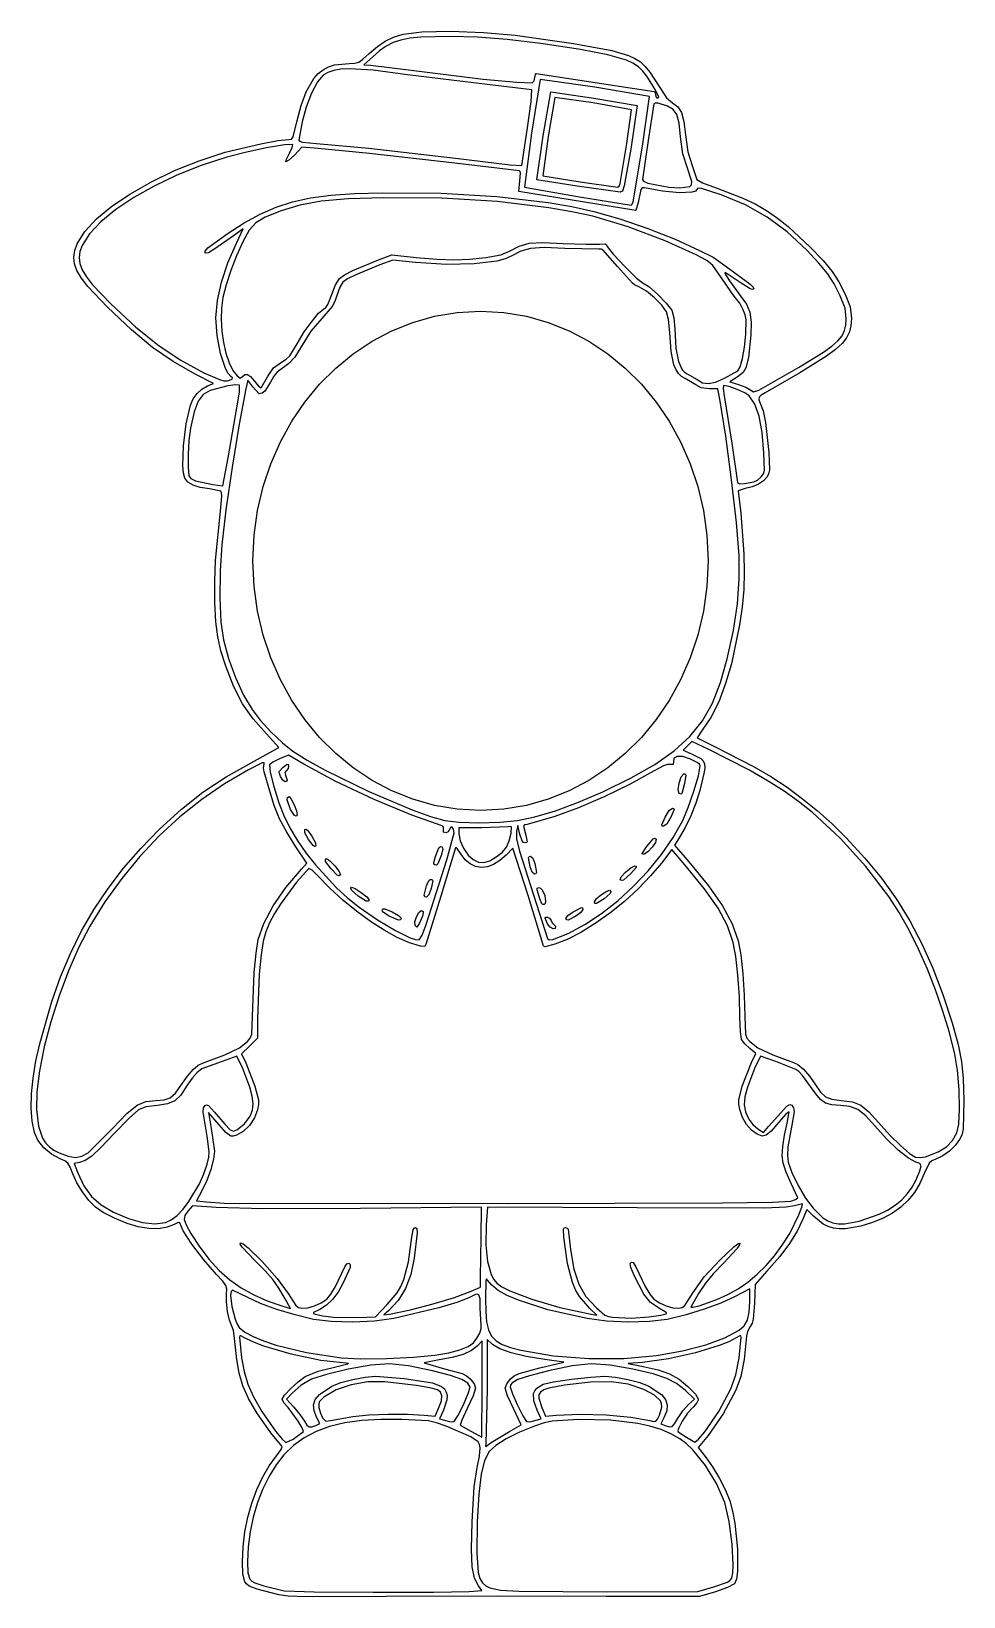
# Model space of a CAD drawing. Extents: x 22 to 181, y 1 to 269.
import ezdxf

# ---------------------------------------------------------------- set-up
doc = ezdxf.new("R2010")
doc.units = 0

msp = doc.modelspace()

# ---------------------------------------------------------------- linework, layer by layer
at = {"layer": 'Layer 1'}
for p, q in [((82.220324, 267.126176), (83.618898, 267.784114)), ((83.618898, 267.784114), (85.302076, 268.323695)), ((86.459611, 267.630349), (84.908124, 267.321318)), ((85.302076, 268.323695), (88.488669, 268.716818)), ((88.316359, 267.820436), (86.459611, 267.630349)), ((93.274444, 267.930392), (88.316359, 267.820436)), ((88.488669, 268.716818), (93.397537, 268.809819)), ((97.997718, 267.791763), (93.274444, 267.930392)), ((93.397537, 268.809819), (99.038711, 268.612489)), ((103.04939, 267.394009), (97.997718, 267.791763)), ((99.038711, 268.612489), (104.422222, 268.134618)), ((104.422222, 268.134618), (114.405136, 266.742223)), ((78.429582, 264.04205), (79.489371, 265.005637)), ((79.489371, 265.005637), (80.909449, 266.237483)), ((81.263217, 265.464011), (80.110762, 264.462656)), ((80.909449, 266.237483), (82.220324, 267.126176)), ((82.392129, 266.259803), (81.263217, 265.464011)), ((83.579697, 266.871688), (82.392129, 266.259803)), ((84.908124, 267.321318), (83.579697, 266.871688)), ((108.787296, 266.700955), (103.04939, 267.394009)), ((115.569269, 265.676423), (108.787296, 266.700955)), ((114.405136, 266.742223), (120.914504, 265.550721)), ((120.279054, 264.802723), (115.569269, 265.676423)), ((120.914504, 265.550721), (123.786235, 264.691086)), ((70.793283, 261.59167), (71.60904, 262.245975)), ((71.60904, 262.245975), (72.525672, 262.732354)), ((72.525672, 262.732354), (73.562832, 263.063747)), ((74.651494, 262.320515), (73.438118, 262.111138)), ((73.562832, 263.063747), (76.077343, 263.313333)), ((76.141869, 262.395471), (74.651494, 262.320515)), ((76.077343, 263.313333), (77.023585, 263.344701)), ((80.18139, 262.143203), (76.141869, 262.395471)), ((77.023585, 263.344701), (77.707659, 263.538006)), ((77.707659, 263.538006), (78.429582, 264.04205)), ((80.110762, 264.462656), (78.598889, 263.052629)), ((78.598889, 263.052629), (79.743162, 263.04187)), ((79.743162, 263.04187), (86.234273, 262.213379)), ((86.234273, 262.213379), (98.948696, 260.656869)), ((123.416307, 263.885573), (120.279054, 264.802723)), ((124.546115, 263.35045), (123.416307, 263.885573)), ((123.786235, 264.691086), (124.877615, 264.186618)), ((125.463846, 262.732159), (124.546115, 263.35045)), ((124.877615, 264.186618), (125.814068, 263.57444)), ((126.229853, 262.006598), (125.463846, 262.732159)), ((125.814068, 263.57444), (126.651637, 262.811097)), ((126.651637, 262.811097), (127.446371, 261.853133)), ((68.754744, 258.491798), (70.05875, 260.756498)), ((70.677763, 260.167255), (69.666864, 258.242273)), ((70.05875, 260.756498), (70.793283, 261.59167)), ((71.614589, 261.288037), (70.677763, 260.167255)), ((72.444797, 261.767069), (71.614589, 261.288037)), ((73.438118, 262.111138), (72.444797, 261.767069)), ((86.012226, 261.356501), (80.18139, 262.143203)), ((99.201111, 259.767263), (86.012226, 261.356501)), ((98.948696, 260.656869), (104.682631, 260.119231)), ((107.288677, 258.822088), (99.201111, 259.767263)), ((104.682631, 260.119231), (107.355313, 260.017121)), ((108.681085, 260.596784), (107.230255, 251.373277)), ((107.355313, 260.017121), (107.676349, 260.349074)), ((107.676349, 260.349074), (107.808889, 260.905587)), ((107.808889, 260.905587), (107.876492, 261.410141)), ((107.876492, 261.410141), (108.039027, 261.62)), ((108.039027, 261.62), (118.097227, 260.067778)), ((118.025679, 259.23716), (108.681085, 260.596784)), ((118.097227, 260.067778), (128.168202, 258.515556)), ((126.904488, 261.149666), (126.229853, 262.006598)), ((128.349231, 258.885109), (126.904488, 261.149666)), ((127.446371, 261.853133), (129.131512, 259.179514)), ((67.887711, 256.122476), (68.754744, 258.491798)), ((69.666864, 258.242273), (68.736955, 255.857428)), ((107.139165, 256.839947), (107.288677, 258.822088)), ((109.224627, 250.918263), (110.490869, 258.467628)), ((111.210748, 257.485207), (110.047816, 250.802022)), ((110.490869, 258.467628), (117.855972, 257.382521)), ((117.737116, 256.557765), (111.210748, 257.485207)), ((117.855972, 257.382521), (125.257591, 256.114351)), ((127.378914, 257.653119), (118.025679, 259.23716)), ((126.158305, 249.182188), (127.378914, 257.653119)), ((128.168202, 258.515556), (128.339756, 258.34975)), ((128.339756, 258.34975), (128.411111, 257.951111)), ((128.975556, 257.541793), (128.349231, 258.885109)), ((128.411111, 257.951111), (128.494014, 257.552472)), ((128.494014, 257.552472), (128.693333, 257.386667)), ((128.693333, 257.386667), (128.975556, 257.541793)), ((128.975556, 257.541793), (128.975556, 257.541793)), ((129.131512, 259.179514), (130.275601, 257.447782)), ((130.275601, 257.447782), (131.272094, 256.585782)), ((67.152153, 253.365), (67.887711, 256.122476)), ((68.736955, 255.857428), (68.043098, 253.357057)), ((106.519424, 252.306667), (107.139165, 256.839947)), ((124.279691, 255.392501), (117.737116, 256.557765)), ((123.478843, 249.611366), (124.279691, 255.392501)), ((125.257591, 256.114351), (124.16041, 248.663335)), ((128.128889, 256.429117), (127.142686, 250.149673)), ((128.3329, 256.548828), (128.128889, 256.429117)), ((128.865712, 256.504959), (128.3329, 256.548828)), ((130.442406, 256.01215), (128.865712, 256.504959)), ((131.422851, 255.441172), (130.442406, 256.01215)), ((131.272094, 256.585782), (132.206635, 255.919068)), ((132.042305, 254.567161), (131.422851, 255.441172)), ((132.423709, 253.10289), (132.042305, 254.567161)), ((132.206635, 255.919068), (132.842483, 254.91197)), ((132.842483, 254.91197), (133.258463, 253.37374)), ((66.498009, 250.757506), (67.152153, 253.365)), ((68.043098, 253.357057), (67.451111, 250.223624)), ((105.557969, 245.886111), (106.519424, 252.306667)), ((132.690006, 250.761133), (132.423709, 253.10289)), ((133.258463, 253.37374), (133.533399, 251.113632)), ((54.892222, 248.159504), (60.973135, 249.60264)), ((61.966674, 248.872991), (58.31985, 248.116219)), ((60.973135, 249.60264), (63.885284, 250.125797)), ((65.036755, 249.385078), (61.966674, 248.872991)), ((63.885284, 250.125797), (65.781386, 250.331111)), ((66.451932, 249.44881), (65.036755, 249.385078)), ((65.781386, 250.331111), (66.203772, 250.3962)), ((65.870667, 247.960444), (66.347496, 248.945292)), ((66.203772, 250.3962), (66.498009, 250.757506)), ((66.347496, 248.945292), (66.451932, 249.44881)), ((67.98529, 248.989393), (66.709832, 247.65825)), ((67.451111, 250.223624), (67.611132, 250.03897)), ((67.611132, 250.03897), (68.130657, 249.890364)), ((70.752089, 248.786938), (67.98529, 248.989393)), ((68.130657, 249.890364), (70.485, 249.657081)), ((70.485, 249.657081), (79.440866, 248.830416)), ((79.440866, 248.830416), (94.262222, 247.100523)), ((107.230255, 251.373277), (106.015875, 242.159875)), ((108.153186, 243.401628), (109.224627, 250.918263)), ((110.047816, 250.802022), (109.1276, 244.133401)), ((122.339013, 242.781667), (123.478843, 249.611366)), ((124.598351, 239.677222), (126.158305, 249.182188)), ((127.142686, 250.149673), (126.154908, 243.507231)), ((133.082282, 247.888171), (132.690006, 250.761133)), ((133.533399, 251.113632), (133.926572, 248.182577)), ((46.246981, 244.990808), (50.47455, 246.698603)), ((50.47455, 246.698603), (54.892222, 248.159504)), ((55.174444, 247.318433), (50.811379, 245.875694)), ((58.31985, 248.116219), (55.174444, 247.318433)), ((65.281511, 246.47997), (65.39152, 246.977915)), ((65.764136, 246.763035), (65.281511, 246.47997)), ((65.39152, 246.977915), (65.870667, 247.960444)), ((66.709832, 247.65825), (65.764136, 246.763035)), ((79.524394, 247.947373), (70.752089, 248.786938)), ((94.121111, 246.26011), (79.524394, 247.947373)), ((105.152876, 244.969354), (94.121111, 246.26011)), ((94.262222, 247.100523), (103.55915, 245.989794)), ((124.16041, 248.663335), (123.057348, 242.374334)), ((133.789479, 245.589253), (133.082282, 247.888171)), ((133.926572, 248.182577), (134.636146, 245.871476)), ((42.29463, 243.088857), (46.246981, 244.990808)), ((46.652571, 244.207575), (42.778188, 242.363115)), ((50.811379, 245.875694), (46.652571, 244.207575)), ((103.55915, 245.989794), (105.557969, 245.886111)), ((105.277318, 244.870877), (105.152876, 244.969354)), ((105.200286, 243.251663), (105.326367, 244.563852)), ((105.326367, 244.563852), (105.277318, 244.870877)), ((105.557969, 245.886111), (105.557969, 245.886111)), ((109.1276, 244.133401), (115.511783, 243.108005)), ((126.154908, 243.507231), (126.357818, 243.180112)), ((134.572147, 243.165663), (133.789479, 245.589253)), ((134.636146, 245.871476), (135.471888, 243.465898)), ((35.556028, 238.913439), (38.702608, 241.045487)), ((38.702608, 241.045487), (42.29463, 243.088857)), ((42.778188, 242.363115), (39.268399, 240.391353)), ((72.941208, 240.7882), (76.97118, 241.068586)), ((76.97118, 241.068586), (81.703333, 241.218762)), ((81.703333, 241.218762), (91.792104, 241.158416)), ((91.792104, 241.158416), (101.312694, 240.594607)), ((105.034077, 241.442714), (105.200286, 243.251663)), ((125.062956, 238.193631), (105.034077, 241.442714)), ((106.015875, 242.159875), (115.086421, 240.570896)), ((115.016475, 242.332443), (108.153186, 243.401628)), ((122.375041, 241.332066), (115.016475, 242.332443)), ((115.016475, 242.332443), (115.016475, 242.332443)), ((115.511783, 243.108005), (121.985179, 242.179604)), ((121.985179, 242.179604), (122.174212, 242.342873)), ((122.174212, 242.342873), (122.339013, 242.781667)), ((122.339013, 242.781667), (122.339013, 242.781667)), ((122.733718, 241.485283), (122.375041, 241.332066)), ((123.057348, 242.374334), (122.733718, 241.485283)), ((125.875646, 241.766858), (125.435987, 239.536111)), ((126.142441, 242.061965), (125.875646, 241.766858)), ((126.542117, 242.040165), (126.142441, 242.061965)), ((126.357818, 243.180112), (127.071836, 242.875907)), ((129.590961, 241.463466), (126.542117, 242.040165)), ((127.071836, 242.875907), (130.650796, 242.149763)), ((132.474954, 241.214256), (129.590961, 241.463466)), ((130.650796, 242.149763), (132.556744, 242.044509)), ((134.623667, 241.309936), (132.474954, 241.214256)), ((132.556744, 242.044509), (134.267222, 242.300909)), ((134.267222, 242.300909), (134.550945, 242.570705)), ((134.267222, 242.300909), (134.267222, 242.300909)), ((134.550945, 242.570705), (134.572147, 243.165663)), ((135.244033, 241.492547), (134.623667, 241.309936)), ((135.466667, 241.767908), (135.244033, 241.492547)), ((135.62145, 242.006321), (135.466667, 241.767908)), ((135.471888, 243.465898), (136.433512, 242.919246)), ((136.223367, 241.964995), (135.62145, 242.006321)), ((139.593997, 240.861954), (136.223367, 241.964995)), ((136.433512, 242.919246), (138.738167, 242.0704)), ((138.738167, 242.0704), (143.334217, 240.310693)), ((143.768291, 239.13211), (139.593997, 240.861954)), ((32.940005, 236.745449), (35.556028, 238.913439)), ((36.203371, 238.341325), (33.663273, 236.262073)), ((39.268399, 240.391353), (36.203371, 238.341325)), ((60.893774, 237.578867), (63.5897, 238.772936)), ((63.5897, 238.772936), (66.397936, 239.679659)), ((67.662243, 239.102394), (64.461167, 238.111905)), ((66.397936, 239.679659), (69.465949, 240.338319)), ((71.284733, 239.761545), (67.662243, 239.102394)), ((69.465949, 240.338319), (72.941208, 240.7882)), ((75.876537, 240.159892), (71.284733, 239.761545)), ((81.985556, 240.367972), (75.876537, 240.159892)), ((91.878683, 240.292878), (81.985556, 240.367972)), ((101.434972, 239.711493), (91.878683, 240.292878)), ((101.312694, 240.594607), (110.069298, 239.544622)), ((110.191831, 238.664939), (101.434972, 239.711493)), ((110.069298, 239.544622), (114.099915, 238.842717)), ((114.125914, 237.980075), (110.191831, 238.664939)), ((114.099915, 238.842717), (117.866109, 238.025751)), ((115.086421, 240.570896), (124.242957, 239.076021)), ((124.242957, 239.076021), (124.432448, 239.238682)), ((124.432448, 239.238682), (124.598351, 239.677222)), ((124.598351, 239.677222), (124.598351, 239.677222)), ((125.435987, 239.536111), (125.062956, 238.193631)), ((143.334217, 240.310693), (145.395799, 239.296056)), ((147.461581, 237.066536), (143.768291, 239.13211)), ((145.395799, 239.296056), (147.349189, 238.160431)), ((147.349189, 238.160431), (149.231467, 236.880464)), ((30.939651, 234.594256), (32.940005, 236.745449)), ((33.663273, 236.262073), (31.728273, 234.202633)), ((55.248979, 234.171549), (58.16269, 236.058166)), ((58.16269, 236.058166), (60.893774, 237.578867)), ((60.105419, 236.092972), (59.01381, 234.834408)), ((61.741489, 237.040144), (60.105419, 236.092972)), ((64.461167, 238.111905), (61.741489, 237.040144)), ((117.686667, 237.194338), (114.125914, 237.980075)), ((123.718331, 235.379722), (117.686667, 237.194338)), ((117.866109, 238.025751), (122.29162, 236.781373)), ((122.29162, 236.781373), (127.08197, 235.134007)), ((150.886829, 234.527479), (147.461581, 237.066536)), ((149.231467, 236.880464), (151.07971, 235.432806)), ((29.640078, 232.512599), (30.939651, 234.594256)), ((31.728273, 234.202633), (30.478538, 232.212044)), ((51.934705, 231.783541), (55.248979, 234.171549)), ((56.303333, 233.877736), (53.143545, 231.655741)), ((57.996667, 235.024219), (56.303333, 233.877736)), ((56.806423, 232.588221), (57.996667, 235.024219)), ((57.927514, 232.828468), (56.8271, 230.436739)), ((59.01381, 234.834408), (57.927514, 232.828468)), ((130.05083, 233.006445), (123.718331, 235.379722)), ((127.08197, 235.134007), (131.770362, 233.257208)), ((135.330014, 230.628583), (130.05083, 233.006445)), ((131.770362, 233.257208), (135.89, 231.324528)), ((154.256997, 231.377182), (150.886829, 234.527479)), ((151.07971, 235.432806), (154.822409, 231.941012)), ((29.047434, 230.222782), (29.214499, 231.345603)), ((29.162292, 229.094684), (29.047434, 230.222782)), ((29.214499, 231.345603), (29.640078, 232.512599)), ((30.100104, 231.161556), (29.960544, 230.142715)), ((29.960544, 230.142715), (30.081486, 229.111108)), ((30.478538, 232.212044), (30.100104, 231.161556)), ((51.464587, 231.238784), (51.934705, 231.783541)), ((51.496471, 230.872476), (51.464587, 231.238784)), ((52.0311, 230.956792), (51.496471, 230.872476)), ((53.143545, 231.655741), (52.0311, 230.956792)), ((55.333947, 229.215602), (56.806423, 232.588221)), ((56.8271, 230.436739), (55.842234, 227.925865)), ((81.101616, 229.767175), (83.361967, 230.600591)), ((83.361967, 230.600591), (87.54467, 230.164742)), ((87.54467, 230.164742), (91.021108, 229.861641)), ((96.621484, 229.850417), (99.391879, 230.140998)), ((99.391879, 230.140998), (101.966937, 230.604899)), ((101.966937, 230.604899), (103.484101, 231.220526)), ((103.766324, 230.37386), (102.731115, 229.903465)), ((103.484101, 231.220526), (105.127166, 232.110592)), ((105.388377, 231.253957), (103.766324, 230.37386)), ((105.127166, 232.110592), (106.831213, 232.577745)), ((107.073048, 231.712405), (105.388377, 231.253957)), ((106.831213, 232.577745), (109.143661, 232.702684)), ((109.383581, 231.830483), (107.073048, 231.712405)), ((109.143661, 232.702684), (112.61193, 232.566108)), ((112.883222, 231.68947), (109.383581, 231.830483)), ((112.61193, 232.566108), (116.566, 232.410658)), ((118.738238, 231.554127), (112.883222, 231.68947)), ((116.566, 232.410658), (118.846944, 232.447756)), ((119.191483, 231.598691), (118.738238, 231.554127)), ((118.846944, 232.447756), (119.776913, 232.486414)), ((119.38, 231.479649), (119.191483, 231.598691)), ((121.92, 228.615522), (119.38, 231.479649)), ((119.776913, 232.486414), (120.00084, 232.338912)), ((120.00084, 232.338912), (120.152101, 232.053601)), ((120.152101, 232.053601), (121.179767, 230.701963)), ((121.179767, 230.701963), (123.154856, 228.585876)), ((137.151441, 229.611082), (135.330014, 230.628583)), ((135.89, 231.324528), (138.218333, 230.225177)), ((138.218333, 230.225177), (138.803609, 229.799444)), ((156.295547, 229.207966), (154.256997, 231.377182)), ((154.822409, 231.941012), (157.017667, 229.620223)), ((29.582481, 227.911855), (29.162292, 229.094684)), ((30.33141, 226.624843), (29.582481, 227.911855)), ((30.081486, 229.111108), (30.484559, 228.022322)), ((30.484559, 228.022322), (31.191389, 226.831944)), ((54.253259, 225.939557), (55.333947, 229.215602)), ((55.842234, 227.925865), (55.040339, 225.482786)), ((75.272894, 227.183395), (76.722342, 227.954799)), ((76.722342, 227.954799), (81.101616, 229.767175)), ((81.327724, 228.899819), (77.212709, 227.210161)), ((83.531961, 229.712548), (81.327724, 228.899819)), ((87.415426, 229.300405), (83.531961, 229.712548)), ((92.676001, 228.955884), (87.415426, 229.300405)), ((91.021108, 229.861641), (93.938969, 229.757082)), ((97.451352, 229.03943), (92.676001, 228.955884)), ((93.938969, 229.757082), (96.621484, 229.850417)), ((101.296465, 229.521827), (97.451352, 229.03943)), ((102.731115, 229.903465), (101.296465, 229.521827)), ((124.46, 225.771893), (121.92, 228.615522)), ((123.154856, 228.585876), (125.166429, 226.634695)), ((138.201733, 228.800214), (137.151441, 229.611082)), ((140.265503, 225.777778), (138.201733, 228.800214)), ((138.803609, 229.799444), (142.322654, 227.259772)), ((140.311355, 227.59762), (140.239404, 227.556174)), ((140.239404, 227.556174), (140.359393, 227.261735)), ((142.845361, 225.874467), (140.311355, 227.59762)), ((157.757075, 227.41742), (156.295547, 229.207966)), ((157.017667, 229.620223), (158.55672, 227.758718)), ((158.55672, 227.758718), (159.725718, 225.970888)), ((31.43249, 225.184195), (30.33141, 226.624843)), ((31.191389, 226.831944), (32.223606, 225.49556)), ((34.784733, 221.644179), (31.43249, 225.184195)), ((32.223606, 225.49556), (35.350712, 222.207125)), ((53.576278, 222.803566), (54.253259, 225.939557)), ((55.040339, 225.482786), (54.488842, 223.294442)), ((73.098886, 223.813407), (73.729611, 225.462666)), ((73.729611, 225.462666), (74.396927, 226.540362)), ((74.50729, 225.078251), (73.976546, 223.63964)), ((74.396927, 226.540362), (75.272894, 227.183395)), ((75.009674, 225.958245), (74.50729, 225.078251)), ((75.797111, 226.494528), (75.009674, 225.958245)), ((77.212709, 227.210161), (75.797111, 226.494528)), ((124.812337, 225.480904), (124.46, 225.771893)), ((125.659444, 225.083277), (124.812337, 225.480904)), ((125.166429, 226.634695), (126.303549, 225.777778)), ((126.84145, 224.388314), (125.659444, 225.083277)), ((126.303549, 225.777778), (127.230021, 225.209196)), ((127.230021, 225.209196), (128.735235, 223.873813)), ((141.471129, 223.98344), (140.265503, 225.777778)), ((140.359393, 227.261735), (141.022169, 226.150347)), ((141.022169, 226.150347), (142.967733, 223.492791)), ((142.322654, 227.259772), (144.585482, 225.594199)), ((144.588115, 224.770164), (142.845361, 225.874467)), ((144.585482, 225.594199), (145.06878, 225.099733)), ((144.985635, 224.657333), (144.588115, 224.770164)), ((145.164962, 224.791775), (144.985635, 224.657333)), ((145.06878, 225.099733), (145.164962, 224.791775)), ((158.894953, 225.659686), (157.757075, 227.41742)), ((159.962554, 223.588902), (158.894953, 225.659686)), ((159.725718, 225.970888), (160.810809, 223.871124)), ((35.350712, 222.207125), (39.557548, 218.296555)), ((53.314922, 219.851111), (53.576278, 222.803566)), ((54.488842, 223.294442), (54.249159, 221.507837)), ((72.102027, 221.629425), (72.449127, 222.089933)), ((72.449127, 222.089933), (73.098886, 223.813407)), ((73.61919, 222.61252), (73.16533, 221.764231)), ((73.976546, 223.63964), (73.61919, 222.61252)), ((128.213855, 223.267435), (126.84145, 224.388314)), ((129.467859, 222.001294), (128.213855, 223.267435)), ((128.735235, 223.873813), (130.239148, 222.32717)), ((130.239148, 222.32717), (131.161719, 221.124811)), ((142.249889, 223.038046), (141.471129, 223.98344)), ((142.773966, 222.358581), (142.249889, 223.038046)), ((143.367272, 221.203602), (142.773966, 222.358581)), ((142.967733, 223.492791), (143.911628, 222.194586)), ((143.911628, 222.194586), (144.478559, 220.802953)), ((160.803295, 221.491851), (159.962554, 223.588902)), ((160.810809, 223.871124), (161.669799, 221.720339)), ((38.898074, 217.777718), (34.784733, 221.644179)), ((53.519114, 216.830278), (53.314922, 219.851111)), ((54.249159, 221.507837), (54.198589, 219.571722)), ((54.198589, 219.571722), (54.320548, 217.576817)), ((71.400244, 219.745916), (69.540958, 217.581571)), ((69.609231, 219.06291), (70.839561, 220.615132)), ((70.839561, 220.615132), (71.667099, 221.308673)), ((73.16533, 221.764231), (71.400244, 219.745916)), ((71.667099, 221.308673), (72.102027, 221.629425)), ((86.949181, 219.060332), (90.673922, 220.112479)), ((90.673922, 220.112479), (94.532604, 220.759538)), ((94.532604, 220.759538), (98.505637, 220.980003)), ((98.505637, 220.980003), (102.478669, 220.759538)), ((102.478669, 220.759538), (106.337352, 220.112479)), ((106.337352, 220.112479), (110.062093, 219.060332)), ((130.294659, 220.870549), (129.467859, 222.001294)), ((130.637121, 219.552132), (130.294659, 220.870549)), ((130.826507, 217.342771), (130.637121, 219.552132)), ((131.161719, 221.124811), (131.502407, 219.864304)), ((131.502407, 219.864304), (131.679264, 217.897027)), ((143.705038, 220.324597), (143.367272, 221.203602)), ((143.874704, 219.515152), (143.705038, 220.324597)), ((143.828671, 217.028889), (143.874704, 219.515152)), ((144.478559, 220.802953), (144.720531, 219.12024)), ((160.986219, 219.684047), (160.803295, 221.491851)), ((160.917075, 218.607429), (160.986219, 219.684047)), ((161.669799, 221.720339), (161.8435, 219.698652)), ((161.8435, 219.698652), (161.768939, 218.487022)), ((42.501461, 214.78959), (38.898074, 217.777718)), ((39.557548, 218.296555), (43.39111, 215.19786)), ((54.121046, 213.734428), (53.519114, 216.830278)), ((54.320548, 217.576817), (54.598456, 215.613843)), ((67.185664, 215.419124), (68.390533, 217.444556)), ((69.540958, 217.581571), (68.053009, 215.177909)), ((68.390533, 217.444556), (69.609231, 219.06291)), ((79.979878, 215.826789), (83.377969, 217.6246)), ((83.377969, 217.6246), (86.949181, 219.060332)), ((110.062093, 219.060332), (113.633305, 217.6246)), ((113.633305, 217.6246), (117.031396, 215.826789)), ((131.071797, 214.08384), (130.826507, 217.342771)), ((131.679264, 217.897027), (131.890863, 214.654924)), ((143.604201, 214.807712), (143.828671, 217.028889)), ((144.689551, 216.9488), (144.251626, 213.077778)), ((144.720531, 219.12024), (144.689551, 216.9488)), ((159.554027, 215.92027), (160.260359, 216.786262)), ((160.260359, 216.786262), (160.694915, 217.661741)), ((160.694915, 217.661741), (160.917075, 218.607429)), ((161.519839, 217.416305), (161.03654, 216.423969)), ((161.768939, 218.487022), (161.519839, 217.416305)), ((45.998505, 212.372546), (42.501461, 214.78959)), ((43.39111, 215.19786), (47.181777, 212.6671)), ((54.598456, 215.613843), (55.015729, 213.773519)), ((65.943437, 213.355663), (67.185664, 215.419124)), ((68.053009, 215.177909), (66.811679, 213.110771)), ((76.774497, 213.688403), (79.979878, 215.826789)), ((117.031396, 215.826789), (120.236777, 213.688403)), ((131.55421, 211.793116), (131.071797, 214.08384)), ((131.890863, 214.654924), (132.295165, 212.385482)), ((143.272022, 212.883381), (143.604201, 214.807712)), ((157.088513, 213.973859), (158.516538, 215.003043)), ((159.128715, 214.424324), (157.58487, 213.291954)), ((158.516538, 215.003043), (159.554027, 215.92027)), ((160.259385, 215.447486), (159.128715, 214.424324)), ((161.03654, 216.423969), (160.259385, 215.447486)), ((49.792817, 210.219341), (45.998505, 212.372546)), ((47.181777, 212.6671), (51.259926, 210.460336)), ((54.959843, 211.193027), (54.121046, 213.734428)), ((55.015729, 213.773519), (55.555785, 212.146567)), ((55.555785, 212.146567), (56.202042, 210.823706)), ((63.154917, 211.267344), (64.517496, 212.272412)), ((65.75057, 212.03618), (63.756392, 210.566242)), ((64.517496, 212.272412), (65.333751, 212.786237)), ((65.333751, 212.786237), (65.943437, 213.355663)), ((66.811679, 213.110771), (65.75057, 212.03618)), ((73.781416, 211.230947), (76.774497, 213.688403)), ((120.236777, 213.688403), (123.229858, 211.230947)), ((131.90047, 210.962333), (131.55421, 211.793116)), ((132.295165, 212.385482), (132.926006, 210.968191)), ((142.466763, 210.763556), (142.877691, 211.465471)), ((142.877691, 211.465471), (143.272022, 212.883381)), ((144.251626, 213.077778), (143.811363, 211.302442)), ((152.823333, 211.336735), (157.088513, 213.973859)), ((157.58487, 213.291954), (153.019023, 210.44947)), ((52.877855, 208.61254), (49.792817, 210.219341)), ((51.259926, 210.460336), (53.899804, 209.287109)), ((53.899804, 209.287109), (54.691939, 209.073441)), ((54.691939, 209.073441), (55.271035, 209.059932)), ((55.417793, 210.326952), (54.959843, 211.193027)), ((55.271035, 209.059932), (56.109275, 209.37292)), ((55.874632, 209.835538), (55.417793, 210.326952)), ((56.132062, 209.593232), (55.874632, 209.835538)), ((56.109275, 209.37292), (56.132062, 209.593232)), ((56.202042, 210.823706), (56.937918, 209.895657)), ((56.937918, 209.895657), (57.459673, 209.549214)), ((57.459673, 209.549214), (57.849646, 209.825102)), ((57.849646, 209.825102), (58.274641, 210.177697)), ((58.274641, 210.177697), (58.719448, 210.175375)), ((58.756897, 209.163516), (58.440351, 207.687511)), ((58.719448, 210.175375), (59.240123, 209.795972)), ((59.600643, 208.016204), (58.756897, 209.163516)), ((59.240123, 209.795972), (59.892723, 209.017322)), ((59.892723, 209.017322), (60.605644, 208.177754)), ((61.019114, 207.898018), (62.131846, 209.728983)), ((62.663019, 208.86363), (61.662777, 207.314775)), ((62.131846, 209.728983), (63.154917, 211.267344)), ((62.131846, 209.728983), (62.131846, 209.728983)), ((63.204325, 209.854192), (62.663019, 208.86363)), ((63.756392, 210.566242), (63.204325, 209.854192)), ((71.020225, 208.475925), (73.781416, 211.230947)), ((123.229858, 211.230947), (125.99105, 208.475925)), ((132.325371, 210.315402), (131.90047, 210.962333)), ((132.835366, 209.832924), (132.325371, 210.315402)), ((133.436908, 209.4955), (132.835366, 209.832924)), ((132.926006, 210.968191), (133.336952, 210.541444)), ((133.336952, 210.541444), (133.817222, 210.282544)), ((135.274262, 208.388845), (133.436908, 209.4955)), ((133.817222, 210.282544), (135.509435, 209.275099)), ((135.509435, 209.275099), (136.41426, 208.733364)), ((136.41426, 208.733364), (137.433103, 208.592998)), ((137.433103, 208.592998), (138.662986, 208.859439)), ((138.662986, 208.859439), (140.200933, 209.538127)), ((140.200933, 209.538127), (142.466763, 210.763556)), ((142.356626, 209.704409), (141.078641, 208.893935)), ((141.078641, 208.893935), (142.587895, 208.455184)), ((143.359837, 210.509165), (142.356626, 209.704409)), ((143.811363, 211.302442), (143.359837, 210.509165)), ((146.070322, 207.459521), (152.823333, 211.336735)), ((153.019023, 210.44947), (147.126229, 207.043898)), ((152.823333, 211.336735), (152.823333, 211.336735)), ((49.449851, 205.98114), (50.109438, 206.911111)), ((50.109438, 206.911111), (50.927491, 207.658503)), ((51.140302, 206.753677), (50.265802, 205.622058)), ((50.927491, 207.658503), (51.87937, 208.195347)), ((52.345646, 207.431874), (51.140302, 206.753677)), ((51.87937, 208.195347), (52.877855, 208.61254)), ((55.325271, 208.191861), (52.345646, 207.431874)), ((56.679942, 208.376061), (55.325271, 208.191861)), ((57.358681, 208.325319), (56.679942, 208.376061)), ((56.905847, 204.43816), (57.339935, 207.119759)), ((58.440351, 207.687511), (57.289294, 201.676157)), ((57.339935, 207.119759), (57.358681, 208.325319)), ((60.67911, 206.868889), (59.600643, 208.016204)), ((60.605644, 208.177754), (61.019114, 207.898018)), ((61.188564, 206.97376), (60.67911, 206.868889)), ((61.662777, 207.314775), (61.188564, 206.97376)), ((68.510513, 205.444843), (71.020225, 208.475925)), ((125.99105, 208.475925), (128.500761, 205.444843)), ((136.216875, 207.85627), (135.274262, 208.388845)), ((137.556203, 207.715556), (136.216875, 207.85627)), ((139.037991, 207.715556), (137.556203, 207.715556)), ((139.365598, 205.937558), (139.037991, 207.715556)), ((139.987477, 208.28), (139.942306, 207.761858)), ((139.942306, 207.761858), (140.139143, 206.516111)), ((140.964485, 208.078789), (139.987477, 208.28)), ((140.139143, 206.516111), (141.406349, 198.402222)), ((142.333535, 207.5969), (140.964485, 208.078789)), ((143.635303, 207.016946), (142.333535, 207.5969)), ((142.587895, 208.455184), (143.816276, 207.989112)), ((144.410467, 206.521541), (143.635303, 207.016946)), ((143.816276, 207.989112), (144.65024, 207.484678)), ((145.359433, 205.0705), (144.410467, 206.521541)), ((144.65024, 207.484678), (145.109127, 207.180114)), ((145.109127, 207.180114), (146.070322, 207.459521)), ((146.080243, 206.270179), (146.052982, 205.836933)), ((146.423153, 206.640296), (146.080243, 206.270179)), ((147.126229, 207.043898), (146.423153, 206.640296)), ((48.237269, 201.706634), (48.973367, 204.896559)), ((48.973367, 204.896559), (49.449851, 205.98114)), ((49.58943, 203.782779), (48.978467, 200.981601)), ((50.265802, 205.622058), (49.58943, 203.782779)), ((55.429079, 195.932778), (56.905847, 204.43816)), ((66.271872, 202.159206), (68.510513, 205.444843)), ((128.500761, 205.444843), (130.739402, 202.159206)), ((140.386864, 199.624854), (139.365598, 205.937558)), ((146.078865, 203.003907), (145.359433, 205.0705)), ((146.052982, 205.836933), (146.296854, 205.243946)), ((146.296854, 205.243946), (146.771698, 203.915954)), ((146.771698, 203.915954), (147.195843, 201.947775)), ((47.781019, 197.957258), (48.237269, 201.706634)), ((48.978467, 200.981601), (48.710833, 198.895273)), ((57.289294, 201.676157), (56.075897, 194.333302)), ((64.32389, 198.640517), (66.271872, 202.159206)), ((130.739402, 202.159206), (132.687384, 198.640517)), ((146.589735, 200.239406), (146.078865, 203.003907)), ((147.195843, 201.947775), (147.763862, 196.826347)), ((48.710833, 198.895273), (48.565538, 196.487753)), ((62.686157, 194.910281), (64.32389, 198.640517)), ((132.687384, 198.640517), (134.325116, 194.910281)), ((141.396166, 192.138746), (140.386864, 199.624854)), ((141.406349, 198.402222), (142.409616, 191.685966)), ((146.913019, 196.694639), (146.589735, 200.239406)), ((47.675925, 194.556667), (47.781019, 197.957258)), ((48.565538, 196.487753), (48.560179, 194.296247)), ((54.491517, 191.099654), (55.429079, 195.932778)), ((55.429079, 195.932778), (55.429079, 195.932778)), ((146.989839, 193.774088), (146.913019, 196.694639)), ((147.763862, 196.826347), (147.840459, 193.863865)), ((47.777344, 193.270991), (47.675925, 194.556667)), ((47.993292, 192.4131), (47.777344, 193.270991)), ((48.560179, 194.296247), (48.712354, 192.857964)), ((48.712354, 192.857964), (49.049792, 192.400105)), ((56.075897, 194.333302), (55.009663, 187.007062)), ((61.378264, 190.990004), (62.686157, 194.910281)), ((134.325116, 194.910281), (135.633009, 190.990004)), ((145.798754, 192.094505), (146.437675, 192.665974)), ((146.437675, 192.665974), (146.812666, 193.165409)), ((146.812666, 193.165409), (146.989839, 193.774088)), ((147.455238, 192.64731), (146.845494, 191.983029)), ((147.714889, 193.163449), (147.455238, 192.64731)), ((147.840459, 193.863865), (147.714889, 193.163449)), ((48.510368, 191.775287), (47.993292, 192.4131)), ((49.409604, 191.249392), (48.510368, 191.775287)), ((49.049792, 192.400105), (49.821013, 192.005904)), ((50.654063, 190.851332), (49.409604, 191.249392)), ((49.821013, 192.005904), (52.80912, 191.355554)), ((52.20681, 190.597028), (50.654063, 190.851332)), ((54.17025, 190.227924), (52.20681, 190.597028)), ((52.80912, 191.355554), (54.491517, 191.099654)), ((54.297753, 189.966505), (54.17025, 190.227924)), ((54.325858, 189.354955), (54.297753, 189.966505)), ((60.419801, 186.90119), (61.378264, 190.990004)), ((135.633009, 190.990004), (136.591472, 186.90119)), ((142.220603, 184.870432), (141.396166, 192.138746)), ((142.409616, 191.685966), (142.736216, 191.448825)), ((143.721667, 190.650125), (142.527728, 190.263526)), ((142.527728, 190.263526), (142.943526, 186.424562)), ((142.736216, 191.448825), (143.57687, 191.511524)), ((143.57687, 191.511524), (145.203333, 191.800226)), ((144.908103, 190.946668), (143.721667, 190.650125)), ((145.972914, 191.403559), (144.908103, 190.946668)), ((145.203333, 191.800226), (145.798754, 192.094505)), ((145.203333, 191.800226), (145.203333, 191.800226)), ((146.845494, 191.983029), (145.972914, 191.403559)), ((54.076371, 186.808118), (54.325858, 189.354955)), ((53.234047, 178.346395), (54.076371, 186.808118)), ((55.009663, 187.007062), (54.300095, 181.045556)), ((59.830357, 182.665344), (60.419801, 186.90119)), ((136.591472, 186.90119), (137.180916, 182.665344)), ((142.687271, 179.211111), (142.220603, 184.870432)), ((142.943526, 186.424562), (143.506819, 179.487841)), ((59.629523, 178.30397), (59.830357, 182.665344)), ((137.180916, 182.665344), (137.38175, 178.30397)), ((54.300095, 181.045556), (54.024317, 176.575048)), ((143.506819, 179.487841), (143.562719, 176.375225)), ((53.104736, 174.749601), (53.234047, 178.346395)), ((59.830357, 173.942596), (59.629523, 178.30397)), ((137.38175, 178.30397), (137.180916, 173.942596)), ((137.38175, 178.30397), (137.38175, 178.30397)), ((142.710692, 175.215048), (142.687271, 179.211111)), ((53.147691, 171.200724), (53.104736, 174.749601)), ((54.024317, 176.575048), (53.987194, 171.947259)), ((60.419801, 169.70675), (59.830357, 173.942596)), ((137.180916, 173.942596), (136.591472, 169.70675)), ((142.378739, 170.933135), (142.710692, 175.215048)), ((143.562719, 176.375225), (143.460637, 173.378304)), ((53.987194, 171.947259), (54.177381, 167.811673)), ((143.460637, 173.378304), (143.194962, 170.405977)), ((53.319738, 167.891714), (53.147691, 171.200724)), ((61.378264, 165.617935), (60.419801, 169.70675)), ((136.591472, 169.70675), (135.633009, 165.617935)), ((141.693151, 166.380488), (142.378739, 170.933135)), ((143.194962, 170.405977), (142.76008, 167.367144)), ((53.629491, 165.297203), (53.319738, 167.891714)), ((54.177381, 167.811673), (54.583533, 164.817778)), ((140.655669, 161.572222), (141.693151, 166.380488)), ((142.76008, 167.367144), (141.360248, 160.725556)), ((54.159426, 162.929826), (53.629491, 165.297203)), ((54.583533, 164.817778), (55.487058, 161.592149)), ((62.686157, 161.697658), (61.378264, 165.617935)), ((135.633009, 165.617935), (134.325116, 161.697658)), ((54.992019, 160.302222), (54.159426, 162.929826)), ((55.487058, 161.592149), (56.676957, 158.355747)), ((64.32389, 157.967423), (62.686157, 161.697658)), ((134.325116, 161.697658), (132.687384, 157.967423)), ((139.497753, 157.502594), (140.655669, 161.572222)), ((141.360248, 160.725556), (140.376632, 157.310624)), ((56.357752, 156.784027), (54.992019, 160.302222)), ((56.676957, 158.355747), (58.046754, 155.367497)), ((66.271872, 154.448734), (64.32389, 157.967423)), ((132.687384, 157.967423), (130.739402, 154.448734)), ((57.8566, 153.872404), (56.357752, 156.784027)), ((58.046754, 155.367497), (59.489975, 152.886323)), ((138.115792, 154.002521), (139.497753, 157.502594)), ((140.376632, 157.310624), (139.189511, 154.211327)), ((59.661716, 151.27884), (57.8566, 153.872404)), ((59.489975, 152.886323), (60.891018, 151.079623)), ((68.510513, 151.163096), (66.271872, 154.448734)), ((130.739402, 154.448734), (128.500761, 151.163096)), ((136.407524, 150.962683), (138.115792, 154.002521)), ((139.189511, 154.211327), (137.841719, 151.525416)), ((61.946251, 148.714821), (59.661716, 151.27884)), ((60.891018, 151.079623), (62.719111, 149.08796)), ((71.020225, 148.132014), (68.510513, 151.163096)), ((128.500761, 151.163096), (125.99105, 148.132014)), ((134.270693, 148.273759), (136.407524, 150.962683)), ((137.841719, 151.525416), (136.376088, 149.350643)), ((64.034715, 146.371699), (61.946251, 148.714821)), ((62.719111, 149.08796), (64.673837, 147.218008)), ((64.673837, 147.218008), (66.454776, 145.776445)), ((73.781416, 145.376993), (71.020225, 148.132014)), ((125.99105, 148.132014), (123.229858, 145.376993)), ((131.603038, 145.826428), (134.270693, 148.273759)), ((134.587861, 147.416142), (133.851433, 146.679717)), ((137.496708, 146.071378), (134.587861, 147.416142)), ((136.376088, 149.350643), (135.513637, 148.025623)), ((135.513637, 148.025623), (138.579095, 146.534497)), ((59.831111, 144.090463), (64.034715, 146.371699)), ((65.700532, 145.104544), (64.151544, 144.475855)), ((68.33971, 143.526665), (65.700532, 145.104544)), ((66.454776, 145.776445), (68.876023, 144.235494)), ((76.774497, 142.919537), (73.781416, 145.376993)), ((123.229858, 145.376993), (120.236777, 142.919537)), ((128.302299, 143.511369), (131.603038, 145.826428)), ((131.553452, 144.532207), (131.464479, 143.983575)), ((132.08, 144.869194), (131.553452, 144.532207)), ((133.069755, 144.843036), (132.08, 144.869194)), ((134.386573, 144.429382), (133.069755, 144.843036)), ((133.851433, 146.679717), (133.115008, 145.943289)), ((133.115008, 145.943289), (134.643614, 145.266167)), ((134.643614, 145.266167), (136.124178, 144.504951)), ((136.124178, 144.504951), (136.539838, 144.096675)), ((144.340829, 142.564122), (137.496708, 146.071378)), ((138.579095, 146.534497), (145.155567, 143.17522)), ((58.894153, 142.598812), (54.809242, 140.199285)), ((55.043437, 141.37983), (59.831111, 144.090463)), ((61.196326, 143.752281), (58.894153, 142.598812)), ((61.547927, 143.796087), (61.196326, 143.752281)), ((61.458452, 142.914977), (61.540734, 143.547016)), ((61.578634, 142.24), (61.458452, 142.914977)), ((61.540734, 143.547016), (61.547927, 143.796087)), ((62.523023, 138.921323), (61.578634, 142.24)), ((63.014347, 143.919209), (62.455414, 143.463727)), ((62.455414, 143.463727), (62.608404, 142.169165)), ((62.608404, 142.169165), (63.227479, 139.706979)), ((64.151544, 144.475855), (63.014347, 143.919209)), ((64.147172, 142.307364), (64.796134, 143.039818)), ((64.167397, 141.955969), (64.147172, 142.307364)), ((64.371138, 141.440247), (64.167397, 141.955969)), ((64.796134, 143.039818), (65.501633, 143.551189)), ((65.361574, 142.464045), (65.066175, 142.150361)), ((65.066175, 142.150361), (65.191468, 141.679041)), ((65.653106, 142.794486), (65.361574, 142.464045)), ((65.501633, 143.551189), (65.639082, 143.488902)), ((65.639082, 143.488902), (65.716218, 143.232017)), ((65.716218, 143.232017), (65.653106, 142.794486)), ((73.774644, 140.595674), (68.33971, 143.526665)), ((68.876023, 144.235494), (71.996071, 142.49928)), ((71.996071, 142.49928), (79.406611, 138.864248)), ((79.979878, 140.781151), (76.774497, 142.919537)), ((120.236777, 142.919537), (117.031396, 140.781151)), ((127.559664, 142.058706), (124.041368, 140.12804)), ((124.266219, 141.219262), (128.302299, 143.511369)), ((129.78484, 143.279806), (127.559664, 142.058706)), ((130.446455, 143.50583), (129.78484, 143.279806)), ((130.895254, 143.513821), (130.446455, 143.50583)), ((131.418512, 143.493685), (130.895254, 143.513821)), ((131.464479, 143.983575), (131.418512, 143.493685)), ((132.799528, 141.364089), (133.24008, 141.896471)), ((133.24008, 141.896471), (133.464395, 141.888085)), ((133.464395, 141.888085), (133.549866, 141.680037)), ((135.537881, 143.83034), (134.386573, 144.429382)), ((135.897542, 143.524457), (135.537881, 143.83034)), ((135.721086, 141.578365), (136.031111, 143.248016)), ((136.031111, 143.248016), (135.897542, 143.524457)), ((136.658496, 141.946319), (135.939138, 139.062435)), ((136.539838, 144.096675), (136.757991, 143.579413)), ((136.792817, 142.885263), (136.658496, 141.946319)), ((136.757991, 143.579413), (136.792817, 142.885263)), ((147.659031, 140.653963), (144.340829, 142.564122)), ((145.155567, 143.17522), (148.107357, 141.425084)), ((54.809242, 140.199285), (50.896015, 137.503918)), ((51.059105, 138.749449), (55.043437, 141.37983)), ((63.227479, 139.706979), (64.068906, 136.948423)), ((64.754603, 140.809157), (64.371138, 141.440247)), ((64.371138, 141.440247), (64.371138, 141.440247)), ((65.121115, 140.546667), (64.754603, 140.809157)), ((65.366563, 140.622851), (65.121115, 140.546667)), ((65.191468, 141.679041), (65.460553, 140.84419)), ((65.460553, 140.84419), (65.366563, 140.622851)), ((80.321411, 137.514344), (73.774644, 140.595674)), ((83.377969, 138.98334), (79.979878, 140.781151)), ((117.031396, 140.781151), (113.633305, 138.98334)), ((119.392536, 138.840786), (124.266219, 141.219262)), ((124.041368, 140.12804), (119.717346, 138.04543)), ((132.277595, 139.161007), (132.437941, 140.280225)), ((132.440767, 138.522566), (132.277595, 139.161007)), ((132.437941, 140.280225), (132.799528, 141.364089)), ((133.325873, 140.250601), (132.902692, 138.548804)), ((133.549866, 141.680037), (133.325873, 140.250601)), ((134.956335, 138.947813), (135.721086, 141.578365)), ((150.396394, 138.922955), (147.659031, 140.653963)), ((148.107357, 141.425084), (150.885827, 139.592463)), ((150.885827, 139.592463), (153.52921, 137.65074)), ((50.896015, 137.503918), (47.167751, 134.525801)), ((47.414557, 135.864168), (51.059105, 138.749449)), ((63.260104, 136.508388), (62.523023, 138.921323)), ((64.204205, 134.217075), (63.260104, 136.508388)), ((64.068906, 136.948423), (64.888951, 134.764752)), ((65.506355, 137.432199), (65.560819, 137.860357)), ((66.043353, 135.794979), (65.506355, 137.432199)), ((65.560819, 137.860357), (65.832646, 138.006667)), ((65.832646, 138.006667), (66.189789, 137.581878)), ((66.189789, 137.581878), (66.673724, 136.615193)), ((66.673724, 136.615193), (67.080347, 135.568133)), ((79.406611, 138.864248), (86.834485, 135.717723)), ((86.783876, 134.814248), (80.321411, 137.514344)), ((86.949181, 137.547608), (83.377969, 138.98334)), ((90.673922, 136.495461), (86.949181, 137.547608)), ((94.532604, 135.848402), (90.673922, 136.495461)), ((106.337352, 136.495461), (102.478669, 135.848402)), ((110.062093, 137.547608), (106.337352, 136.495461)), ((113.633305, 138.98334), (110.062093, 137.547608)), ((111.313793, 135.57866), (115.21851, 137.033786)), ((115.21851, 137.033786), (119.392536, 138.840786)), ((119.717346, 138.04543), (115.227909, 136.10328)), ((132.714073, 138.399455), (132.440767, 138.522566)), ((132.440767, 138.522566), (132.440767, 138.522566)), ((132.902692, 138.548804), (132.714073, 138.399455)), ((133.984841, 136.133968), (134.956335, 138.947813)), ((135.260815, 136.875471), (134.421879, 134.723337)), ((135.939138, 139.062435), (135.260815, 136.875471)), ((152.794207, 137.196409), (150.396394, 138.922955)), ((155.19795, 135.26648), (152.794207, 137.196409)), ((153.52921, 137.65074), (156.07574, 135.5733)), ((47.167751, 134.525801), (43.637731, 131.278029)), ((43.646234, 132.388833), (47.414557, 135.864168)), ((65.423888, 131.901408), (64.204205, 134.217075)), ((64.888951, 134.764752), (65.941853, 132.679209)), ((66.745027, 134.753623), (66.043353, 135.794979)), ((66.043353, 135.794979), (66.043353, 135.794979)), ((67.028372, 134.661559), (66.745027, 134.753623)), ((67.205555, 134.902222), (67.028372, 134.661559)), ((67.080347, 135.568133), (67.205555, 134.902222)), ((91.965907, 133.02696), (86.783876, 134.814248)), ((86.834485, 135.717723), (89.976199, 134.592143)), ((89.976199, 134.592143), (92.427778, 133.906079)), ((92.427778, 133.906079), (94.861052, 133.629686)), ((98.505637, 135.627937), (94.532604, 135.848402)), ((102.478669, 135.848402), (98.505637, 135.627937)), ((101.782686, 133.629066), (104.845556, 133.904967)), ((104.845556, 133.904967), (107.811703, 134.520642)), ((104.845556, 133.904967), (104.845556, 133.904967)), ((111.213369, 134.593996), (106.468333, 133.212112)), ((107.811703, 134.520642), (111.313793, 135.57866)), ((115.227909, 136.10328), (111.213369, 134.593996)), ((129.47091, 133.180892), (130.025191, 134.478889)), ((130.025191, 134.478889), (130.720585, 135.635775)), ((130.025191, 134.478889), (130.025191, 134.478889)), ((131.030365, 134.478889), (130.33497, 133.322003)), ((130.720585, 135.635775), (131.289058, 136.031111)), ((131.584646, 135.776885), (131.030365, 134.478889)), ((131.289058, 136.031111), (131.534722, 135.984283)), ((131.420679, 131.014928), (133.05459, 133.914444)), ((131.534722, 135.984283), (131.584646, 135.776885)), ((133.05459, 133.914444), (133.984841, 136.133968)), ((134.421879, 134.723337), (133.468376, 132.712964)), ((159.915796, 130.904788), (155.19795, 135.26648)), ((156.07574, 135.5733), (158.563649, 133.333529)), ((43.637731, 131.278029), (40.319233, 127.773692)), ((40.464879, 129.118003), (43.646234, 132.388833)), ((66.987714, 129.41541), (65.423888, 131.901408)), ((65.941853, 132.679209), (67.21874, 130.551683)), ((68.500032, 132.395143), (68.68142, 132.428364)), ((68.520025, 131.822469), (68.500032, 132.395143)), ((69.144444, 130.668889), (68.520025, 131.822469)), ((68.68142, 132.428364), (68.943358, 132.245802)), ((68.943358, 132.245802), (69.708889, 131.233333)), ((69.708889, 131.233333), (70.333308, 130.079753)), ((92.203962, 132.794502), (91.965907, 133.02696)), ((92.203995, 132.358793), (92.203962, 132.794502)), ((92.206502, 131.926205), (92.203995, 132.358793)), ((92.562395, 131.797778), (92.206502, 131.926205)), ((92.964666, 131.971925), (92.562395, 131.797778)), ((92.740735, 127.221157), (93.98, 131.812922)), ((93.222532, 132.390619), (92.964666, 131.971925)), ((93.430875, 132.78205), (93.222532, 132.390619)), ((93.681256, 132.774535), (93.430875, 132.78205)), ((93.891642, 132.430638), (93.681256, 132.774535)), ((93.98, 131.812922), (93.891642, 132.430638)), ((98.707222, 132.648297), (94.826667, 132.644444)), ((94.826667, 132.644444), (94.826667, 131.624304)), ((94.826667, 131.624304), (95.048585, 130.472605)), ((94.861052, 133.629686), (98.216937, 133.537327)), ((98.216937, 133.537327), (101.782686, 133.629066)), ((103.25455, 132.830635), (98.707222, 132.648297)), ((103.62765, 132.906997), (103.25455, 132.830635)), ((103.406327, 130.433378), (103.719235, 131.768446)), ((103.803015, 132.815878), (103.62765, 132.906997)), ((103.719235, 131.768446), (103.803015, 132.815878)), ((104.665391, 132.08), (104.656916, 130.77774)), ((104.882501, 133.067778), (104.665391, 132.08)), ((105.244956, 131.586111), (104.882501, 133.067778)), ((105.639615, 130.430788), (105.244956, 131.586111)), ((106.043165, 133.171975), (105.874738, 132.958523)), ((105.874738, 132.958523), (106.229046, 131.419298)), ((106.468333, 133.212112), (106.043165, 133.171975)), ((106.229046, 131.419298), (106.488539, 130.302489)), ((129.520834, 132.973494), (129.47091, 133.180892)), ((129.766497, 132.926667), (129.520834, 132.973494)), ((130.33497, 133.322003), (129.766497, 132.926667)), ((133.468376, 132.712964), (132.44635, 130.95128)), ((158.563649, 133.333529), (161.031171, 130.90481)), ((37.558159, 125.767257), (40.464879, 129.118003)), ((68.871251, 126.609709), (66.987714, 129.41541)), ((67.21874, 130.551683), (68.687559, 128.421131)), ((69.909975, 129.65642), (69.144444, 130.668889)), ((69.144444, 130.668889), (69.144444, 130.668889)), ((70.171914, 129.473858), (69.909975, 129.65642)), ((70.353301, 129.507079), (70.171914, 129.473858)), ((70.333308, 130.079753), (70.353301, 129.507079)), ((90.794535, 127.792102), (91.414906, 129.273738)), ((91.414906, 129.273738), (91.678827, 129.490146)), ((91.678827, 129.490146), (91.961016, 129.425728)), ((94.262222, 129.250186), (91.722222, 120.99448)), ((92.063599, 128.953769), (91.806982, 127.91221)), ((91.961016, 129.425728), (92.063599, 128.953769)), ((94.332606, 129.302644), (94.262222, 129.250186)), ((94.524245, 129.127702), (94.332606, 129.302644)), ((95.154214, 128.229572), (94.524245, 129.127702)), ((95.048585, 130.472605), (95.618344, 129.181771)), ((95.618344, 129.181771), (96.391953, 128.015204)), ((101.208959, 127.684747), (102.205264, 128.479497)), ((102.205264, 128.479497), (102.919695, 129.366385)), ((104.030052, 129.196454), (102.885581, 128.021309)), ((102.919695, 129.366385), (103.406327, 130.433378)), ((106.633498, 121.113225), (104.030052, 129.196454)), ((104.656916, 130.77774), (105.167337, 128.693333)), ((105.167337, 128.693333), (109.94537, 113.776176)), ((105.857906, 130.180521), (105.639615, 130.430788)), ((106.116083, 130.104444), (105.857906, 130.180521)), ((106.385515, 130.137622), (106.116083, 130.104444)), ((106.488539, 130.302489), (106.385515, 130.137622)), ((126.096351, 128.307043), (126.876564, 129.447905)), ((127.109439, 128.561646), (126.479512, 128.177905)), ((126.876564, 129.447905), (128.010892, 130.778464)), ((126.876564, 129.447905), (126.876564, 129.447905)), ((127.833797, 129.344309), (127.109439, 128.561646)), ((128.386448, 130.187132), (127.833797, 129.344309)), ((128.010892, 130.778464), (128.302987, 130.907675)), ((128.302987, 130.907675), (128.501256, 130.751354)), ((128.501256, 130.751354), (128.386448, 130.187132)), ((131.176, 128.985622), (129.409207, 126.652254)), ((129.43306, 128.135868), (131.420679, 131.014928)), ((133.414273, 126.370032), (131.176, 128.985622)), ((132.44635, 130.95128), (131.62109, 129.681447)), ((131.62109, 129.681447), (134.06475, 126.859058)), ((164.335076, 126.054496), (159.915796, 130.904788)), ((161.031171, 130.90481), (164.171844, 127.505484)), ((34.914996, 122.31888), (37.558159, 125.767257)), ((40.319233, 127.773692), (37.225537, 124.025884)), ((67.929991, 125.60541), (68.871251, 126.609709)), ((68.687559, 128.421131), (70.316256, 126.326512)), ((70.316256, 126.326512), (73.925068, 122.400903)), ((72.010385, 127.191235), (72.210614, 127.399677)), ((72.046184, 126.886095), (72.010385, 127.191235)), ((72.976435, 125.639689), (72.046184, 126.886095)), ((72.210614, 127.399677), (72.742836, 127.080351)), ((72.742836, 127.080351), (73.603847, 126.179269)), ((73.603847, 126.179269), (74.362671, 125.197408)), ((89.212335, 116.134444), (92.740735, 127.221157)), ((90.528007, 126.736328), (90.794535, 127.792102)), ((90.555189, 126.47226), (90.528007, 126.736328)), ((90.686469, 126.345713), (90.555189, 126.47226)), ((90.985908, 126.304552), (90.686469, 126.345713)), ((90.686469, 126.345713), (90.686469, 126.345713)), ((91.231401, 126.494496), (90.985908, 126.304552)), ((91.806982, 127.91221), (91.231401, 126.494496)), ((95.909242, 127.222558), (95.154214, 128.229572)), ((96.754217, 126.495029), (95.909242, 127.222558)), ((96.391953, 128.015204), (97.22542, 127.236305)), ((97.674363, 126.047382), (96.754217, 126.495029)), ((97.22542, 127.236305), (98.151811, 126.827525)), ((98.654908, 125.880015), (97.674363, 126.047382)), ((98.151811, 126.827525), (99.08081, 126.761084)), ((99.681076, 125.993326), (98.654908, 125.880015)), ((99.08081, 126.761084), (100.078, 127.044364)), ((100.738094, 126.387713), (99.681076, 125.993326)), ((100.078, 127.044364), (101.208959, 127.684747)), ((101.811187, 127.063575), (100.738094, 126.387713)), ((101.208959, 127.684747), (101.208959, 127.684747)), ((102.885581, 128.021309), (101.811187, 127.063575)), ((106.703078, 127.527832), (106.80187, 127.784935)), ((106.995725, 125.996085), (106.703078, 127.527832)), ((106.80187, 127.784935), (107.069831, 127.846667)), ((107.332412, 125.096859), (106.995725, 125.996085)), ((106.995725, 125.996085), (106.995725, 125.996085)), ((107.069831, 127.846667), (107.438699, 127.49203)), ((107.438699, 127.49203), (107.775386, 126.592804)), ((107.775386, 126.592804), (108.068033, 125.061056)), ((123.270865, 125.095058), (124.163439, 125.829796)), ((124.163439, 125.829796), (124.858261, 126.153333)), ((125.077175, 125.910162), (124.177778, 124.883333)), ((124.858261, 126.153333), (125.092571, 126.101832)), ((125.092571, 126.101832), (125.077175, 125.910162)), ((126.157081, 128.162617), (126.096351, 128.307043)), ((126.479512, 128.177905), (126.157081, 128.162617)), ((127.151981, 125.336589), (129.43306, 128.135868)), ((129.409207, 126.652254), (127.568994, 124.436413)), ((136.709206, 122.32592), (133.414273, 126.370032)), ((134.06475, 126.859058), (137.433862, 122.768001)), ((164.171844, 127.505484), (166.999592, 124.05304)), ((168.24093, 120.932222), (164.335076, 126.054496)), ((37.225537, 124.025884), (34.369921, 120.047696)), ((67.097259, 123.362074), (64.435338, 119.803333)), ((65.283876, 122.497649), (67.929991, 125.60541)), ((69.161587, 125.740595), (67.097259, 123.362074)), ((69.737553, 125.443499), (69.161587, 125.740595)), ((70.727576, 124.485236), (69.737553, 125.443499)), ((72.782174, 122.349148), (70.727576, 124.485236)), ((74.032089, 124.571891), (72.976435, 125.639689)), ((72.976435, 125.639689), (72.976435, 125.639689)), ((74.335303, 124.485615), (74.032089, 124.571891)), ((74.588336, 124.635745), (74.335303, 124.485615)), ((74.362671, 125.197408), (74.588336, 124.635745)), ((89.29814, 122.766127), (89.621462, 123.525674)), ((89.621462, 123.525674), (89.887778, 123.860611)), ((89.887778, 123.860611), (90.222205, 123.845997)), ((90.360048, 123.635274), (90.091161, 122.272778)), ((90.222205, 123.845997), (90.360048, 123.635274)), ((107.70128, 124.742222), (107.332412, 125.096859)), ((107.969241, 124.803954), (107.70128, 124.742222)), ((108.068033, 125.061056), (107.969241, 124.803954)), ((122.384631, 123.807223), (122.553583, 124.302929)), ((122.62618, 123.650921), (122.384631, 123.807223)), ((122.384631, 123.807223), (122.384631, 123.807223)), ((122.553583, 124.302929), (123.270865, 125.095058)), ((122.92716, 123.731126), (122.62618, 123.650921)), ((124.177778, 124.883333), (122.92716, 123.731126)), ((124.637689, 122.676417), (127.151981, 125.336589)), ((127.568994, 124.436413), (125.432862, 122.226774)), ((166.999592, 124.05304), (169.543763, 120.496037)), ((32.524314, 118.755159), (34.914996, 122.31888)), ((63.109668, 119.358983), (65.283876, 122.497649)), ((75.004734, 120.306167), (72.782174, 122.349148)), ((73.925068, 122.400903), (75.841077, 120.647828)), ((75.841077, 120.647828), (77.788747, 119.086517)), ((76.339982, 122.362362), (76.501281, 122.555)), ((76.465559, 122.042418), (76.339982, 122.362362)), ((77.611111, 120.972456), (76.465559, 122.042418)), ((76.501281, 122.555), (77.100497, 122.307458)), ((77.100497, 122.307458), (78.134108, 121.619738)), ((78.955008, 120.112918), (77.611111, 120.972456)), ((77.611111, 120.972456), (77.611111, 120.972456)), ((78.134108, 121.619738), (79.098635, 120.857253)), ((79.098635, 120.857253), (79.490598, 120.385417)), ((88.904284, 121.143889), (89.29814, 122.766127)), ((89.014995, 120.89474), (88.904284, 121.143889)), ((88.904284, 121.143889), (88.904284, 121.143889)), ((89.287189, 120.791111), (89.014995, 120.89474)), ((91.722222, 120.99448), (89.182222, 112.724119)), ((89.682696, 121.207613), (89.287189, 120.791111)), ((90.091161, 122.272778), (89.682696, 121.207613)), ((109.228472, 112.677222), (106.633498, 121.113225)), ((108.186398, 122.078764), (108.196067, 122.375585)), ((108.647622, 120.538353), (108.186398, 122.078764)), ((108.196067, 122.375585), (108.491234, 122.484444)), ((108.491234, 122.484444), (108.77496, 122.369611)), ((108.978135, 119.702361), (108.647622, 120.538353)), ((108.647622, 120.538353), (108.647622, 120.538353)), ((108.77496, 122.369611), (109.044424, 122.064641)), ((109.044424, 122.064641), (109.469502, 121.12146)), ((109.469502, 121.12146), (109.624338, 120.129247)), ((117.968889, 120.037713), (118.345806, 120.570236)), ((119.606624, 120.533304), (118.298965, 119.714499)), ((118.345806, 120.570236), (119.194295, 121.285577)), ((119.194295, 121.285577), (120.090962, 121.868712)), ((120.67923, 121.462497), (119.606624, 120.533304)), ((120.090962, 121.868712), (120.612416, 122.004619)), ((120.612416, 122.004619), (120.76633, 121.749875)), ((120.76633, 121.749875), (120.67923, 121.462497)), ((121.950431, 120.214675), (124.637689, 122.676417)), ((125.432862, 122.226774), (123.086759, 120.08891)), ((139.077655, 118.930394), (136.709206, 122.32592)), ((137.433862, 122.768001), (139.860717, 119.319428)), ((170.010063, 118.181662), (168.24093, 120.932222)), ((169.543763, 120.496037), (171.833705, 116.783036)), ((30.375037, 115.058379), (32.524314, 118.755159)), ((34.369921, 120.047696), (31.765666, 115.852222)), ((61.499517, 116.339368), (63.109668, 119.358983)), ((63.322515, 118.039683), (62.472239, 116.428453)), ((64.435338, 119.803333), (63.322515, 118.039683)), ((77.330928, 118.40036), (75.004734, 120.306167)), ((79.69643, 116.675794), (77.330928, 118.40036)), ((77.788747, 119.086517), (80.911799, 116.939679)), ((79.302756, 120.114249), (78.955008, 120.112918)), ((79.490598, 120.385417), (79.302756, 120.114249)), ((81.736904, 118.660161), (81.878267, 118.833612)), ((81.749436, 118.437877), (81.736904, 118.660161)), ((81.947481, 118.182177), (81.749436, 118.437877)), ((81.878267, 118.833612), (82.158269, 118.84417)), ((82.911927, 117.559455), (81.947481, 118.182177)), ((82.158269, 118.84417), (83.421087, 118.318387)), ((83.421087, 118.318387), (84.500097, 117.682107)), ((87.567459, 117.440625), (87.96838, 118.203456)), ((87.96838, 118.203456), (88.384569, 118.533333)), ((88.629061, 117.726006), (88.106048, 116.387516)), ((88.384569, 118.533333), (88.723966, 118.377436)), ((88.723966, 118.377436), (88.629061, 117.726006)), ((109.160064, 119.552325), (108.978135, 119.702361)), ((109.366801, 119.562347), (109.160064, 119.552325)), ((109.555999, 119.762986), (109.366801, 119.562347)), ((109.624338, 120.129247), (109.555999, 119.762986)), ((113.412288, 117.669476), (114.336003, 118.321667)), ((114.336003, 118.321667), (115.752104, 119.047626)), ((115.633712, 118.185013), (114.769093, 117.557451)), ((115.993333, 118.68634), (115.633712, 118.185013)), ((115.752104, 119.047626), (115.954664, 118.988605)), ((115.954664, 118.988605), (115.993333, 118.68634)), ((116.298006, 116.123787), (119.150454, 118.01069)), ((118.041488, 119.742359), (117.968889, 120.037713)), ((117.968889, 120.037713), (117.968889, 120.037713)), ((118.298965, 119.714499), (118.041488, 119.742359)), ((120.616634, 118.088394), (118.108435, 116.2908)), ((119.150454, 118.01069), (121.950431, 120.214675)), ((123.086759, 120.08891), (120.616634, 118.088394)), ((140.677267, 115.929325), (139.077655, 118.930394)), ((139.860717, 119.319428), (141.50149, 116.263607)), ((171.712934, 115.166698), (170.010063, 118.181662)), ((28.456087, 111.210825), (30.375037, 115.058379)), ((31.765666, 115.852222), (29.901462, 112.268172)), ((60.545574, 113.588758), (61.499517, 116.339368)), ((62.472239, 116.428453), (61.842737, 114.880463)), ((82.036915, 115.176535), (79.69643, 116.675794)), ((80.911799, 116.939679), (83.979546, 115.12131)), ((84.288056, 113.94665), (82.036915, 115.176535)), ((84.497962, 116.889913), (82.911927, 117.559455)), ((82.911927, 117.559455), (82.911927, 117.559455)), ((83.979546, 115.12131), (86.506339, 113.895655)), ((84.843446, 116.928016), (84.497962, 116.889913)), ((84.500097, 117.682107), (84.948889, 117.204541)), ((84.948889, 117.204541), (84.843446, 116.928016)), ((87.318432, 116.585045), (87.567459, 117.440625)), ((87.357924, 115.976916), (87.318432, 116.585045)), ((87.636725, 115.711111), (87.357924, 115.976916)), ((87.357924, 115.976916), (87.357924, 115.976916)), ((88.106048, 116.387516), (87.636725, 115.711111)), ((88.516051, 114.320746), (89.212335, 116.134444)), ((89.212335, 116.134444), (89.212335, 116.134444)), ((109.53199, 117.223471), (109.638724, 117.372295)), ((109.932803, 116.26154), (109.53199, 117.223471)), ((109.638724, 117.372295), (109.951977, 117.404444)), ((110.37901, 115.717182), (109.932803, 116.26154)), ((109.932803, 116.26154), (109.932803, 116.26154)), ((109.951977, 117.404444), (110.312975, 117.238639)), ((110.312975, 117.238639), (110.549337, 116.84)), ((110.901403, 115.423667), (110.37901, 115.717182)), ((110.549337, 116.84), (110.717948, 116.441361)), ((110.717948, 116.441361), (110.916054, 116.275556)), ((111.280699, 115.446759), (110.901403, 115.423667)), ((110.916054, 116.275556), (111.297616, 115.852222)), ((111.297616, 115.852222), (111.280699, 115.446759)), ((113.099517, 117.192778), (113.412288, 117.669476)), ((113.231232, 116.931379), (113.099517, 117.192778)), ((113.099517, 117.192778), (113.099517, 117.192778)), ((113.468688, 116.886522), (113.231232, 116.931379)), ((113.453333, 114.613289), (116.298006, 116.123787)), ((114.769093, 117.557451), (113.468688, 116.886522)), ((118.108435, 116.2908), (115.648112, 114.7617)), ((141.665689, 113.068583), (140.677267, 115.929325)), ((141.50149, 116.263607), (142.512356, 113.350805)), ((173.331207, 111.931178), (171.712934, 115.166698)), ((171.833705, 116.783036), (173.898765, 112.862594)), ((60.172533, 111.251285), (60.545574, 113.588758)), ((61.39224, 113.306535), (61.018311, 110.96374)), ((61.842737, 114.880463), (61.39224, 113.306535)), ((86.385526, 113.030205), (84.288056, 113.94665)), ((88.265, 112.471268), (86.385526, 113.030205)), ((86.506339, 113.895655), (87.415111, 113.587672)), ((87.415111, 113.587672), (88.006527, 113.526959)), ((88.006527, 113.526959), (88.516051, 114.320746)), ((88.996506, 112.408412), (88.265, 112.471268)), ((89.182222, 112.724119), (88.996506, 112.408412)), ((109.27439, 112.425598), (109.228472, 112.677222)), ((109.52459, 112.352844), (109.27439, 112.425598)), ((111.214888, 112.771273), (109.52459, 112.352844)), ((109.94537, 113.776176), (110.225866, 113.542583)), ((110.225866, 113.542583), (110.862877, 113.594418)), ((110.862877, 113.594418), (113.453333, 114.613289)), ((113.321614, 113.566666), (111.214888, 112.771273)), ((115.648112, 114.7617), (113.321614, 113.566666)), ((113.453333, 114.613289), (113.453333, 114.613289)), ((142.106446, 110.684593), (141.665689, 113.068583)), ((142.512356, 113.350805), (142.956123, 110.951046)), ((173.898765, 112.862594), (175.76829, 108.683271)), ((26.756387, 107.194783), (28.456087, 111.210825)), ((29.901462, 112.268172), (28.141553, 108.235165)), ((59.857076, 107.934577), (60.172533, 111.251285)), ((61.018311, 110.96374), (60.702945, 107.64075)), ((142.468691, 107.473063), (142.106446, 110.684593)), ((142.956123, 110.951046), (143.318033, 107.722108)), ((174.846544, 108.518954), (173.331207, 111.931178)), ((25.264861, 102.992538), (26.756387, 107.194783)), ((28.141553, 108.235165), (26.537434, 103.930283)), ((59.553074, 100.410377), (59.857076, 107.934577)), ((60.702945, 107.64075), (60.399741, 100.078015)), ((142.714123, 103.863864), (142.468691, 107.473063)), ((143.318033, 107.722108), (143.561793, 104.075946)), ((176.240608, 104.973874), (174.846544, 108.518954)), ((175.76829, 108.683271), (177.47163, 104.193628)), ((177.495063, 101.339789), (176.240608, 104.973874)), ((23.271723, 95.98709), (25.264861, 102.992538)), ((26.537434, 103.930283), (25.140599, 99.530604)), ((142.804444, 100.286865), (142.714123, 103.863864)), ((143.561793, 104.075946), (143.651111, 100.424516)), ((177.47163, 104.193628), (179.038131, 99.342222)), ((25.140599, 99.530604), (24.002542, 95.213212)), ((59.439541, 97.403258), (59.553074, 100.410377)), ((60.399741, 100.078015), (60.395556, 96.721589)), ((142.894329, 97.85348), (142.804444, 100.286865)), ((143.651111, 100.424516), (143.760438, 97.405107)), ((178.591571, 97.660548), (177.495063, 101.339789)), ((179.038131, 99.342222), (180.076473, 95.649301)), ((58.69268, 96.128919), (59.184531, 96.744824)), ((60.395556, 96.721589), (59.042018, 95.368048)), ((59.184531, 96.744824), (59.439541, 97.403258)), ((143.110435, 96.462723), (142.894329, 97.85348)), ((143.640507, 95.756168), (143.110435, 96.462723)), ((143.760438, 97.405107), (144.01403, 96.746555)), ((144.01403, 96.746555), (144.504181, 96.132489)), ((179.511796, 93.98), (178.591571, 97.660548)), ((22.587132, 92.821613), (23.271723, 95.98709)), ((24.002542, 95.213212), (23.174759, 91.155186)), ((51.035063, 92.46119), (54.812125, 93.894238)), ((54.812125, 93.894238), (57.336444, 95.088174)), ((57.336444, 95.088174), (58.69268, 96.128919)), ((59.042018, 95.368048), (57.688477, 94.01451)), ((57.688477, 94.01451), (58.446515, 92.515396)), ((144.485247, 94.967778), (143.640507, 95.756168)), ((145.554071, 94.121111), (144.485247, 94.967778)), ((144.504181, 96.132489), (145.874037, 95.085927)), ((144.77411, 92.56662), (145.554071, 94.121111)), ((145.874037, 95.085927), (148.446589, 93.864893)), ((148.446589, 93.864893), (151.967147, 92.568889)), ((179.948311, 91.244737), (179.511796, 93.98)), ((180.076473, 95.649301), (180.675203, 92.734673)), ((22.11147, 89.888133), (22.587132, 92.821613)), ((23.174759, 91.155186), (22.708742, 87.533607)), ((48.457798, 90.200445), (49.433569, 91.358271)), ((49.433569, 91.358271), (50.288345, 92.107361)), ((50.907854, 91.484226), (50.113238, 90.833396)), ((50.288345, 92.107361), (51.035063, 92.46119)), ((51.543184, 91.722222), (50.907854, 91.484226)), ((54.377988, 92.722804), (51.543184, 91.722222)), ((56.86806, 93.640027), (54.377988, 92.722804)), ((57.908773, 91.544846), (56.86806, 93.640027)), ((59.098962, 88.371573), (57.908773, 91.544846)), ((58.446515, 92.515396), (59.981208, 88.525282)), ((143.218143, 88.523205), (144.77411, 92.56662)), ((145.292941, 91.548897), (144.101038, 88.371573)), ((146.334627, 93.642713), (145.292941, 91.548897)), ((148.932046, 92.743604), (146.334627, 93.642713)), ((152.389326, 91.338891), (148.932046, 92.743604)), ((151.967147, 92.568889), (152.682904, 92.244041)), ((152.893136, 91.003289), (152.389326, 91.338891)), ((152.682904, 92.244041), (153.662189, 91.398904)), ((153.516769, 90.339406), (152.893136, 91.003289)), ((153.662189, 91.398904), (154.709879, 90.227589)), ((180.237248, 87.896938), (179.948311, 91.244737)), ((180.675203, 92.734673), (180.952949, 89.807708)), ((21.845444, 87.192024), (22.11147, 89.888133)), ((46.393288, 87.313185), (47.3481, 88.620411)), ((48.432621, 88.672185), (47.308512, 86.985932)), ((47.3481, 88.620411), (48.457798, 90.200445)), ((49.255954, 89.86447), (48.432621, 88.672185)), ((50.113238, 90.833396), (49.255954, 89.86447)), ((59.525302, 86.783105), (59.098962, 88.371573)), ((59.981208, 88.525282), (60.587298, 86.173939)), ((142.615404, 86.186616), (143.218143, 88.523205)), ((144.101038, 88.371573), (143.645256, 86.663545)), ((155.786667, 87.223473), (153.516769, 90.339406)), ((154.709879, 90.227589), (155.630852, 88.924206)), ((155.630852, 88.924206), (156.575695, 87.484138)), ((180.952949, 89.807708), (181.028337, 86.077778)), ((21.789764, 84.738662), (21.845444, 87.192024)), ((22.708742, 87.533607), (22.655988, 84.525556)), ((39.861946, 85.247749), (41.373605, 85.914955)), ((41.373605, 85.914955), (43.057437, 86.081938)), ((43.057437, 86.081938), (44.473069, 86.177131)), ((44.473069, 86.177131), (45.509982, 86.543153)), ((46.288501, 85.986353), (45.072837, 85.470228)), ((45.509982, 86.543153), (46.393288, 87.313185)), ((47.308512, 86.985932), (46.288501, 85.986353)), ((59.681769, 85.504236), (59.525302, 86.783105)), ((60.587298, 86.173939), (60.579686, 85.389986)), ((142.617294, 85.412918), (142.615404, 86.186616)), ((143.645256, 86.663545), (143.522601, 85.325638)), ((156.59643, 86.232764), (155.786667, 87.223473)), ((156.575695, 87.484138), (157.416623, 86.671073)), ((157.452897, 85.623378), (156.59643, 86.232764)), ((157.416623, 86.671073), (158.487273, 86.273758)), ((158.522835, 85.31595), (157.452897, 85.623378)), ((158.487273, 86.273758), (160.121278, 86.080941)), ((160.121278, 86.080941), (162.014258, 85.817915)), ((162.014258, 85.817915), (163.467588, 85.240934)), ((180.339459, 84.601464), (180.237248, 87.896938)), ((181.028337, 86.077778), (180.949037, 81.140468)), ((21.945136, 82.533421), (21.789764, 84.738662)), ((22.655988, 84.525556), (23.015242, 81.688259)), ((35.716585, 81.358291), (38.11282, 83.816725)), ((38.520181, 83.063333), (35.95904, 80.431657)), ((38.11282, 83.816725), (39.861946, 85.247749)), ((40.102474, 84.485291), (38.520181, 83.063333)), ((41.349529, 84.955393), (40.102474, 84.485291)), ((43.361771, 85.23434), (41.349529, 84.955393)), ((45.072837, 85.470228), (43.361771, 85.23434)), ((51.154518, 84.077067), (51.198018, 84.823943)), ((51.804347, 79.988514), (51.154518, 84.077067)), ((51.198018, 84.823943), (51.454651, 85.188865)), ((51.454651, 85.188865), (51.716476, 85.310212)), ((51.716476, 85.310212), (52.02589, 85.200184)), ((52.02589, 85.200184), (53.101844, 84.073049)), ((53.141273, 82.774931), (52.046511, 84.031695)), ((52.046511, 84.031695), (52.499909, 81.266764)), ((53.101844, 84.073049), (54.835566, 82.01523)), ((58.216789, 82.084545), (59.194251, 83.396667)), ((59.888576, 83.076783), (59.037931, 81.794914)), ((59.194251, 83.396667), (59.570654, 84.415309)), ((59.570654, 84.415309), (59.681769, 85.504236)), ((60.407005, 84.466481), (59.888576, 83.076783)), ((60.579686, 85.389986), (60.407005, 84.466481)), ((142.779976, 84.52465), (142.617294, 85.412918)), ((143.232123, 83.160575), (142.779976, 84.52465)), ((143.918932, 81.952826), (143.232123, 83.160575)), ((143.522601, 85.325638), (143.741369, 84.140013)), ((143.741369, 84.140013), (144.309857, 82.888833)), ((147.714434, 81.617078), (150.844364, 85.07696)), ((150.65747, 83.715518), (149.436568, 82.361701)), ((151.215093, 84.129169), (150.65747, 83.715518)), ((150.844364, 85.07696), (151.361699, 85.401056)), ((150.869193, 82.209307), (151.215093, 84.129169)), ((151.361699, 85.401056), (151.679049, 85.24389)), ((151.679049, 85.24389), (151.989276, 84.812482)), ((152.095069, 84.152675), (151.694749, 81.845618)), ((151.989276, 84.812482), (152.095069, 84.152675)), ((159.97301, 85.231111), (158.522835, 85.31595)), ((161.576741, 85.067309), (159.97301, 85.231111)), ((162.972107, 84.503922), (161.576741, 85.067309)), ((164.34178, 83.432977), (162.972107, 84.503922)), ((163.467588, 85.240934), (164.840615, 84.136181)), ((165.868432, 81.746502), (164.34178, 83.432977)), ((164.840615, 84.136181), (166.492685, 82.289839)), ((180.2158, 82.023176), (180.339459, 84.601464)), ((22.31227, 80.581675), (21.945136, 82.533421)), ((22.906672, 79.256994), (22.31227, 80.581675)), ((23.015242, 81.688259), (23.724775, 79.615712)), ((31.485817, 77.132877), (35.716585, 81.358291)), ((35.95904, 80.431657), (33.677844, 78.039583)), ((52.499909, 81.266764), (53.054069, 77.429174)), ((54.985488, 80.615192), (53.141273, 82.774931)), ((54.835566, 82.01523), (55.776964, 81.041356)), ((55.853699, 79.981576), (54.985488, 80.615192)), ((55.776964, 81.041356), (56.326406, 80.834282)), ((56.326406, 80.834282), (56.884257, 81.076862)), ((57.975351, 80.766135), (56.821115, 80.13571)), ((56.884257, 81.076862), (58.216789, 82.084545)), ((59.037931, 81.794914), (57.975351, 80.766135)), ((144.787651, 80.975505), (143.918932, 81.952826)), ((144.309857, 82.888833), (145.011199, 81.955505)), ((145.785527, 80.302715), (144.787651, 80.975505)), ((145.011199, 81.955505), (145.869239, 81.217293)), ((146.608695, 79.991848), (145.785527, 80.302715)), ((145.869239, 81.217293), (146.83887, 80.618028)), ((146.83887, 80.618028), (147.714434, 81.617078)), ((148.131429, 80.850585), (147.289733, 80.117553)), ((149.436568, 82.361701), (148.131429, 80.850585)), ((150.40088, 80.118174), (150.869193, 82.209307)), ((151.694749, 81.845618), (151.009567, 78.17006)), ((167.864828, 79.493803), (165.868432, 81.746502)), ((166.492685, 82.289839), (168.346797, 80.21304)), ((179.125817, 79.231942), (179.842873, 80.524812)), ((179.842873, 80.524812), (180.2158, 82.023176)), ((180.949037, 81.140468), (180.736946, 80.164947)), ((23.926022, 77.978449), (22.906672, 79.256994)), ((23.724775, 79.615712), (24.236896, 78.816546)), ((25.239422, 76.879456), (23.926022, 77.978449)), ((24.236896, 78.816546), (24.867785, 78.14896)), ((24.867785, 78.14896), (25.627844, 77.593086)), ((25.627844, 77.593086), (26.527472, 77.129053)), ((33.677844, 78.039583), (32.120144, 76.575841)), ((52.180294, 77.265016), (51.804347, 79.988514)), ((56.257659, 79.977766), (55.853699, 79.981576)), ((56.821115, 80.13571), (56.257659, 79.977766)), ((147.289733, 80.117553), (146.608695, 79.991848)), ((150.043641, 76.615462), (150.122953, 78.226662)), ((150.122953, 78.226662), (150.40088, 80.118174)), ((151.009567, 78.17006), (150.93254, 76.669162)), ((169.841734, 77.576812), (167.864828, 79.493803)), ((168.346797, 80.21304), (170.212939, 78.35647)), ((170.212939, 78.35647), (171.799079, 76.992552)), ((176.67108, 77.278425), (178.067572, 78.1485)), ((178.067572, 78.1485), (179.125817, 79.231942)), ((179.554762, 78.350339), (178.584038, 77.416696)), ((180.326417, 79.389436), (179.554762, 78.350339)), ((180.736946, 80.164947), (180.326417, 79.389436)), ((26.715969, 76.093427), (25.239422, 76.879456)), ((26.527472, 77.129053), (28.101861, 76.544647)), ((27.503524, 75.752643), (26.715969, 76.093427)), ((28.004939, 75.352318), (27.503524, 75.752643)), ((28.398999, 74.677872), (28.004939, 75.352318)), ((28.101861, 76.544647), (29.353664, 76.350406)), ((30.021747, 75.469273), (29.099614, 75.296279)), ((29.099614, 75.296279), (29.668151, 73.84314)), ((29.353664, 76.350406), (30.431957, 76.546444)), ((30.997569, 75.799412), (30.021747, 75.469273)), ((30.431957, 76.546444), (31.485817, 77.132877)), ((32.120144, 76.575841), (30.997569, 75.799412)), ((31.485817, 77.132877), (31.485817, 77.132877)), ((51.243582, 73.50717), (51.793891, 75.190737)), ((51.793891, 75.190737), (52.082836, 76.353409)), ((52.082836, 76.353409), (52.180294, 77.265016)), ((52.888487, 76.010399), (52.432118, 74.254101)), ((53.054069, 77.429174), (52.888487, 76.010399)), ((150.171173, 75.365263), (150.043641, 76.615462)), ((150.699972, 73.810983), (150.171173, 75.365263)), ((150.93254, 76.669162), (151.045477, 75.518766)), ((151.045477, 75.518766), (151.665939, 73.754318)), ((171.579352, 76.190967), (169.841734, 77.576812)), ((172.857885, 75.531706), (171.579352, 76.190967)), ((171.799079, 76.992552), (172.813187, 76.393709)), ((172.813187, 76.393709), (173.603157, 76.335267)), ((173.526421, 75.305113), (172.857885, 75.531706)), ((173.75435, 74.88628), (173.526421, 75.305113)), ((173.603157, 76.335267), (174.495343, 76.460001)), ((175.130434, 75.355495), (174.2812, 73.568015)), ((174.495343, 76.460001), (176.67108, 77.278425)), ((175.591941, 75.749195), (175.130434, 75.355495)), ((176.2739, 76.053865), (175.591941, 75.749195)), ((177.471374, 76.63553), (176.2739, 76.053865)), ((176.67108, 77.278425), (176.67108, 77.278425)), ((178.584038, 77.416696), (177.471374, 76.63553)), ((28.864487, 73.514723), (28.398999, 74.677872)), ((29.572769, 71.984327), (28.864487, 73.514723)), ((29.668151, 73.84314), (30.760249, 71.507187)), ((50.522097, 71.840874), (51.243582, 73.50717)), ((51.756691, 72.389743), (50.933934, 70.646787)), ((52.432118, 74.254101), (51.756691, 72.389743)), ((151.569705, 71.866272), (150.699972, 73.810983)), ((151.665939, 73.754318), (152.741063, 71.559369)), ((172.254122, 71.279639), (172.902629, 72.510949)), ((172.902629, 72.510949), (173.545234, 74.034972)), ((174.2812, 73.568015), (173.51571, 71.867102)), ((173.545234, 74.034972), (173.75435, 74.88628)), ((30.517847, 70.430692), (29.572769, 71.984327)), ((31.604568, 68.993867), (30.517847, 70.430692)), ((30.760249, 71.507187), (32.05757, 69.684445)), ((32.05757, 69.684445), (33.692688, 68.226602)), ((48.718004, 68.775319), (50.522097, 71.840874)), ((50.933934, 70.646787), (49.98674, 68.903571)), ((152.682222, 69.404865), (151.569705, 71.866272)), ((152.741063, 71.559369), (154.032813, 69.374406)), ((170.466649, 69.111564), (171.441627, 70.146146)), ((171.441627, 70.146146), (172.254122, 71.279639)), ((172.604904, 70.35093), (171.53734, 69.010032)), ((173.51571, 71.867102), (172.604904, 70.35093)), ((32.737778, 67.813902), (31.604568, 68.993867)), ((34.061138, 66.923102), (32.737778, 67.813902)), ((33.692688, 68.226602), (35.798176, 66.985346)), ((36.001863, 65.941851), (34.061138, 66.923102)), ((35.798176, 66.985346), (38.387055, 65.871434)), ((46.686438, 66.424517), (47.711604, 67.483671)), ((47.711604, 67.483671), (48.718004, 68.775319)), ((48.528261, 67.124476), (48.014185, 66.408441)), ((49.332532, 68.06784), (48.528261, 67.124476)), ((53.379771, 67.749846), (49.332532, 68.06784)), ((49.98674, 68.903571), (51.733927, 68.739063)), ((51.733927, 68.739063), (54.751111, 68.506721)), ((61.369135, 67.554127), (53.379771, 67.749846)), ((54.751111, 68.506721), (103.157853, 68.481084)), ((78.038475, 67.627635), (61.369135, 67.554127)), ((98.649937, 67.823413), (78.038475, 67.627635)), ((98.601386, 62.627818), (98.649937, 67.823413)), ((99.683911, 67.80891), (99.481575, 64.840364)), ((125.265846, 67.704008), (99.683911, 67.80891)), ((103.157853, 68.481084), (139.842927, 68.58681)), ((147.068939, 67.689657), (125.265846, 67.704008)), ((139.842927, 68.58681), (148.387689, 68.693679)), ((150.730934, 67.819898), (147.068939, 67.689657)), ((148.387689, 68.693679), (151.488408, 68.844739)), ((152.106757, 68.077055), (150.730934, 67.819898)), ((151.488408, 68.844739), (152.33154, 69.141879)), ((151.488408, 68.844739), (151.488408, 68.844739)), ((153.497811, 68.422929), (152.106757, 68.077055)), ((152.33154, 69.141879), (152.682222, 69.404865)), ((152.898776, 66.511244), (153.39972, 67.805805)), ((153.39972, 67.805805), (153.497811, 68.422929)), ((154.264191, 67.447846), (153.607251, 65.890013)), ((154.032813, 69.374406), (155.303149, 67.639918)), ((155.378206, 66.286947), (154.264191, 67.447846)), ((155.303149, 67.639918), (156.987788, 66.002213)), ((166.581877, 66.612232), (168.035269, 67.343512)), ((168.035269, 67.343512), (169.330695, 68.176988)), ((170.301577, 67.834941), (168.886174, 66.81619)), ((169.330695, 68.176988), (170.466649, 69.111564)), ((171.53734, 69.010032), (170.301577, 67.834941)), ((38.141612, 65.061052), (36.001863, 65.941851)), ((40.062046, 64.471606), (38.141612, 65.061052)), ((38.387055, 65.871434), (40.753345, 65.202893)), ((41.865257, 64.18129), (40.062046, 64.471606)), ((40.753345, 65.202893), (42.875562, 64.98397)), ((42.875562, 64.98397), (44.732222, 65.218911)), ((44.964121, 64.39029), (43.516126, 64.15532)), ((44.732222, 65.218911), (45.68061, 65.651662)), ((44.732222, 65.218911), (44.732222, 65.218911)), ((46.158709, 64.88279), (44.964121, 64.39029)), ((45.68061, 65.651662), (46.686438, 66.424517)), ((46.845567, 65.198088), (46.158709, 64.88279)), ((47.131111, 65.150179), (46.845567, 65.198088)), ((47.715449, 63.781515), (47.131111, 65.150179)), ((48.014185, 66.408441), (47.904271, 65.726302)), ((47.904271, 65.726302), (48.236789, 64.801853)), ((48.236789, 64.801853), (49.050011, 63.358889)), ((87.020527, 63.975512), (87.18319, 64.258195)), ((87.18319, 64.258195), (87.388392, 64.346667)), ((87.388392, 64.346667), (87.634765, 64.166919)), ((99.481575, 64.840364), (99.41295, 61.399221)), ((112.681082, 64.046316), (112.789986, 64.284747)), ((112.789986, 64.284747), (113.009691, 64.346667)), ((113.009691, 64.346667), (113.323014, 64.26801)), ((113.323014, 64.26801), (113.453333, 64.0789)), ((151.320079, 63.358889), (152.898776, 66.511244)), ((153.607251, 65.890013), (152.576588, 63.738543)), ((157.003543, 64.939752), (155.378206, 66.286947)), ((156.987788, 66.002213), (157.812514, 65.481517)), ((157.85888, 64.509272), (157.003543, 64.939752)), ((157.812514, 65.481517), (158.673745, 65.146292)), ((158.772178, 64.234712), (157.85888, 64.509272)), ((158.673745, 65.146292), (159.607656, 64.986566)), ((159.765574, 64.111453), (158.772178, 64.234712)), ((159.607656, 64.986566), (160.650421, 64.992363)), ((160.650421, 64.992363), (163.207215, 65.460634)), ((163.447713, 64.603297), (160.861204, 64.134876)), ((163.207215, 65.460634), (166.581877, 66.612232)), ((163.207215, 65.460634), (163.207215, 65.460634)), ((165.470683, 65.209835), (163.447713, 64.603297)), ((167.279689, 65.94431), (165.470683, 65.209835)), ((168.886174, 66.81619), (167.279689, 65.94431)), ((43.516126, 64.15532), (41.865257, 64.18129)), ((49.214077, 61.497384), (47.715449, 63.781515)), ((49.050011, 63.358889), (50.574436, 60.986358)), ((57.431789, 61.507386), (57.496422, 61.729245)), ((57.496422, 61.729245), (57.99265, 61.556299)), ((57.99265, 61.556299), (58.850059, 60.897515)), ((86.19335, 58.496409), (86.784242, 62.723889)), ((86.784242, 62.723889), (87.020527, 63.975512)), ((87.690479, 63.432247), (87.184032, 59.125556)), ((87.634765, 64.166919), (87.690479, 63.432247)), ((98.524195, 55.805886), (98.601386, 62.627818)), ((112.743917, 62.723889), (112.681082, 64.046316)), ((113.374765, 58.17914), (112.743917, 62.723889)), ((113.453333, 64.0789), (113.873799, 60.603638)), ((141.761828, 61.036179), (142.45733, 61.555676)), ((142.45733, 61.555676), (142.804577, 61.665474)), ((142.804577, 61.665474), (142.763279, 61.377924)), ((151.289828, 61.643005), (149.618336, 59.415412)), ((150.041831, 61.33994), (151.320079, 63.358889)), ((152.576588, 63.738543), (151.289828, 61.643005)), ((160.861204, 64.134876), (159.765574, 64.111453)), ((51.245415, 58.832734), (49.214077, 61.497384)), ((50.574436, 60.986358), (52.174947, 58.883578)), ((52.174947, 58.883578), (53.872918, 57.033499)), ((57.771505, 60.988137), (57.431789, 61.507386)), ((59.880929, 58.790055), (57.771505, 60.988137)), ((58.850059, 60.897515), (61.224521, 58.573545)), ((87.184032, 59.125556), (86.609752, 56.34131)), ((99.41295, 61.399221), (99.69985, 58.527147)), ((113.873799, 60.603638), (114.454454, 57.245496)), ((139.424825, 58.850358), (141.761828, 61.036179)), ((142.291983, 60.726073), (140.046603, 58.313921)), ((142.763279, 61.377924), (142.291983, 60.726073)), ((147.271633, 57.842269), (148.693995, 59.502563)), ((149.618336, 59.415412), (147.433473, 56.867778)), ((148.693995, 59.502563), (150.041831, 61.33994)), ((53.427881, 56.322519), (51.245415, 58.832734)), ((54.493485, 55.171007), (53.427881, 56.322519)), ((53.872918, 57.033499), (55.689723, 55.41907)), ((61.709575, 56.945441), (59.880929, 58.790055)), ((61.224521, 58.573545), (63.772014, 55.659559)), ((63.018524, 55.450902), (61.709575, 56.945441)), ((73.7537, 54.267464), (75.32762, 57.646813)), ((76.225557, 57.537112), (75.064854, 54.892222)), ((75.32762, 57.646813), (75.64958, 58.175061)), ((75.64958, 58.175061), (76.03374, 58.249487)), ((76.03374, 58.249487), (76.270118, 58.035776)), ((76.270118, 58.035776), (76.225557, 57.537112)), ((85.416033, 55.492414), (86.19335, 58.496409)), ((86.609752, 56.34131), (85.706389, 53.938587)), ((99.69985, 58.527147), (100.325848, 56.315622)), ((100.325848, 56.315622), (100.760875, 55.486154)), ((114.207796, 54.951276), (113.374765, 58.17914)), ((114.454454, 57.245496), (115.282515, 54.690551)), ((124.079257, 58.206691), (124.303299, 58.407353)), ((124.192609, 57.506813), (124.079257, 58.206691)), ((124.726523, 56.151461), (124.192609, 57.506813)), ((124.303299, 58.407353), (124.557239, 58.371649)), ((124.557239, 58.371649), (125.048109, 57.652203)), ((125.048109, 57.652203), (126.623506, 54.268485)), ((136.725751, 55.923127), (139.424825, 58.850358)), ((138.269958, 56.446874), (136.93782, 54.827102)), ((140.046603, 58.313921), (138.269958, 56.446874)), ((144.183573, 55.034966), (145.769806, 56.354566)), ((147.433473, 56.867778), (145.408692, 54.61)), ((145.769806, 56.354566), (147.271633, 57.842269)), ((55.024922, 54.441981), (54.493485, 55.171007)), ((55.180051, 53.826252), (55.024922, 54.441981)), ((55.116727, 53.014632), (55.180051, 53.826252)), ((55.689723, 55.41907), (57.646739, 54.023241)), ((56.130362, 53.622222), (55.908503, 53.392264)), ((58.740918, 52.370939), (56.130362, 53.622222)), ((57.646739, 54.023241), (59.765341, 52.828962)), ((64.078215, 53.966293), (63.018524, 55.450902)), ((63.772014, 55.659559), (65.644748, 53.057778)), ((65.159088, 52.151472), (64.078215, 53.966293)), ((72.942653, 52.938083), (73.7537, 54.267464)), ((75.064854, 54.892222), (74.189599, 53.300964)), ((84.272722, 53.218439), (84.90135, 54.295016)), ((85.706389, 53.938587), (84.461232, 51.891055)), ((84.90135, 54.295016), (85.416033, 55.492414)), ((96.924636, 53.484814), (98.495556, 54.179549)), ((98.495556, 54.179549), (98.524195, 55.805886)), ((99.425597, 55.198614), (99.352224, 52.176039)), ((99.535221, 55.564639), (99.425597, 55.198614)), ((99.717832, 55.380687), (99.535221, 55.564639)), ((100.425197, 54.48154), (99.717832, 55.380687)), ((101.53693, 53.603679), (100.425197, 54.48154)), ((100.760875, 55.486154), (101.274516, 54.856129)), ((101.274516, 54.856129), (102.162068, 54.214184)), ((103.053028, 52.747105), (101.53693, 53.603679)), ((102.162068, 54.214184), (103.500466, 53.52403)), ((103.500466, 53.52403), (107.272498, 52.083697)), ((114.754545, 53.681497), (114.207796, 54.951276)), ((115.41714, 52.561325), (114.754545, 53.681497)), ((115.282515, 54.690551), (116.511126, 52.592324)), ((126.390081, 52.980477), (124.726523, 56.151461)), ((126.623506, 54.268485), (127.434771, 52.938468)), ((134.854391, 53.241027), (136.725751, 55.923127)), ((136.93782, 54.827102), (135.755798, 53.057764)), ((140.738138, 52.882109), (142.507997, 53.878977)), ((144.497778, 53.897019), (141.887222, 52.507467)), ((142.507997, 53.878977), (144.183573, 55.034966)), ((144.481849, 51.713508), (144.497778, 53.897019)), ((145.408692, 54.61), (145.302162, 51.453435)), ((55.100596, 51.633012), (55.116727, 53.014632)), ((55.287718, 50.025339), (55.100596, 51.633012)), ((55.908503, 53.392264), (55.833685, 52.776898)), ((55.833685, 52.776898), (56.04227, 50.837002)), ((56.04227, 50.837002), (56.590314, 48.696654)), ((60.95415, 51.364412), (58.740918, 52.370939)), ((59.765341, 52.828962), (62.066903, 51.819182)), ((63.739432, 50.353721), (60.95415, 51.364412)), ((62.066903, 51.819182), (64.5728, 50.976852)), ((64.5728, 50.976852), (66.068933, 50.539608)), ((66.068933, 50.539608), (65.159088, 52.151472)), ((65.644748, 53.057778), (66.974839, 51.024401)), ((66.974839, 51.024401), (67.444264, 50.684272)), ((68.999542, 50.629711), (70.14727, 50.949016)), ((70.14727, 50.949016), (71.289451, 51.469096)), ((72.200466, 51.062413), (71.044113, 50.367319)), ((71.289451, 51.469096), (72.27351, 52.134025)), ((73.241882, 52.032328), (72.200466, 51.062413)), ((72.27351, 52.134025), (72.942653, 52.938083)), ((74.189599, 53.300964), (73.241882, 52.032328)), ((80.574444, 49.109864), (82.583847, 51.181017)), ((82.583847, 51.181017), (84.272722, 53.218439)), ((82.583847, 51.181017), (82.583847, 51.181017)), ((84.461232, 51.891055), (82.861568, 50.17238)), ((86.541957, 50.292565), (90.420275, 51.288976)), ((90.420275, 51.288976), (94.062949, 52.404094)), ((94.464949, 51.539963), (91.382703, 50.604548)), ((94.062949, 52.404094), (96.924636, 53.484814)), ((96.52, 52.349245), (94.464949, 51.539963)), ((97.654206, 52.879279), (96.52, 52.349245)), ((98.001406, 52.954535), (97.654206, 52.879279)), ((98.233018, 52.875386), (98.001406, 52.954535)), ((98.442528, 52.170176), (98.233018, 52.875386)), ((98.468823, 50.596258), (98.442528, 52.170176)), ((99.352224, 52.176039), (99.389583, 49.979502)), ((104.973487, 51.911818), (103.053028, 52.747105)), ((110.027481, 50.30511), (104.973487, 51.911818)), ((107.272498, 52.083697), (112.076014, 50.704332)), ((117.176931, 50.530314), (115.41714, 52.561325)), ((116.511126, 52.592324), (118.293428, 50.604335)), ((127.541961, 51.512766), (126.390081, 52.980477)), ((127.434771, 52.938468), (128.104268, 52.134025)), ((129.050404, 50.531415), (127.541961, 51.512766)), ((128.104268, 52.134025), (129.087552, 51.469627)), ((129.087552, 51.469627), (130.229132, 50.949451)), ((130.229132, 50.949451), (131.375523, 50.629833)), ((132.928805, 50.688864), (133.413101, 51.051795)), ((133.413101, 51.051795), (134.854391, 53.241027)), ((135.755798, 53.057764), (134.4295, 50.742017)), ((134.779858, 50.723256), (135.839637, 50.992676)), ((135.839637, 50.992676), (138.869056, 52.039873)), ((139.562735, 51.432651), (136.734564, 50.387648)), ((138.869056, 52.039873), (140.738138, 52.882109)), ((141.887222, 52.507467), (139.562735, 51.432651)), ((144.385559, 49.86963), (144.481849, 51.713508)), ((145.302162, 51.453435), (145.1032, 48.702616)), ((55.620956, 48.532109), (55.287718, 50.025339)), ((56.04317, 47.493817), (55.620956, 48.532109)), ((56.590314, 48.696654), (56.93982, 47.830722)), ((66.838006, 49.424193), (63.739432, 50.353721)), ((69.991111, 48.661153), (66.838006, 49.424193)), ((67.444264, 50.684272), (67.998845, 50.56711)), ((67.998845, 50.56711), (68.999542, 50.629711)), ((72.98865, 48.277673), (69.991111, 48.661153)), ((70.002474, 49.80265), (69.994213, 49.654784)), ((69.994213, 49.654784), (70.267503, 49.531851)), ((71.044113, 50.367319), (70.002474, 49.80265)), ((70.267503, 49.531851), (71.586559, 49.250274)), ((71.586559, 49.250274), (73.390257, 49.054986)), ((76.632439, 48.173497), (72.98865, 48.277673)), ((73.390257, 49.054986), (77.611111, 48.985774)), ((80.377509, 48.343752), (76.632439, 48.173497)), ((77.611111, 48.985774), (80.574444, 49.109864)), ((83.678889, 48.783565), (80.377509, 48.343752)), ((82.861568, 50.17238), (81.985556, 49.403649)), ((81.985556, 49.403649), (82.973333, 49.567967)), ((82.973333, 49.567967), (86.541957, 50.292565)), ((91.382703, 50.604548), (83.678889, 48.783565)), ((98.641738, 47.642994), (98.468823, 50.596258)), ((99.389583, 49.979502), (99.543987, 48.225254)), ((99.543987, 48.225254), (99.859894, 46.848796)), ((116.698889, 48.783565), (110.027481, 50.30511)), ((112.076014, 50.704332), (117.396412, 49.55514)), ((120.000269, 48.343752), (116.698889, 48.783565)), ((118.376158, 49.377989), (117.176931, 50.530314)), ((117.396412, 49.55514), (118.376158, 49.377989)), ((118.293428, 50.604335), (119.759952, 49.384207)), ((119.759952, 49.384207), (120.363675, 49.140004)), ((123.745339, 48.173497), (120.000269, 48.343752)), ((120.363675, 49.140004), (121.073333, 49.030865)), ((121.073333, 49.030865), (124.227947, 48.885474)), ((127.389128, 48.277673), (123.745339, 48.173497)), ((124.227947, 48.885474), (127.244419, 49.100184)), ((127.244419, 49.100184), (129.315819, 49.365277)), ((127.244419, 49.100184), (127.244419, 49.100184)), ((130.386667, 48.661153), (127.389128, 48.277673)), ((130.072587, 49.96501), (129.050404, 50.531415)), ((129.315819, 49.365277), (130.2098, 49.614925)), ((130.260954, 49.77017), (130.072587, 49.96501)), ((130.2098, 49.614925), (130.260954, 49.77017)), ((133.607583, 49.440975), (130.386667, 48.661153)), ((131.375523, 50.629833), (132.37324, 50.56711)), ((132.37324, 50.56711), (132.928805, 50.688864)), ((136.734564, 50.387648), (133.607583, 49.440975)), ((134.4295, 50.742017), (134.779858, 50.723256)), ((143.534608, 47.570971), (144.089247, 48.541285)), ((144.089247, 48.541285), (144.385559, 49.86963)), ((145.1032, 48.702616), (144.896728, 47.997481)), ((56.32657, 46.77474), (56.04317, 47.493817)), ((56.444444, 45.923652), (56.32657, 46.77474)), ((56.861481, 41.816632), (56.444444, 45.923652)), ((56.93982, 47.830722), (57.312015, 47.249972)), ((57.312015, 47.249972), (58.272185, 46.478882)), ((57.422871, 45.831255), (57.338877, 45.638773)), ((57.338877, 45.638773), (57.708148, 42.098855)), ((57.591181, 45.840408), (57.422871, 45.831255)), ((58.208333, 45.496065), (57.591181, 45.840408)), ((59.628535, 44.788931), (58.208333, 45.496065)), ((58.272185, 46.478882), (59.673974, 45.716134)), ((59.673974, 45.716134), (61.471491, 44.975314)), ((97.893056, 45.457285), (98.364789, 46.314705)), ((98.364789, 46.314705), (98.636354, 47.091659)), ((98.636354, 47.091659), (98.641738, 47.642994)), ((99.859894, 46.848796), (100.381761, 45.785632)), ((100.381761, 45.785632), (101.154045, 44.971262)), ((136.97202, 44.302876), (140.230307, 45.490407)), ((140.230307, 45.490407), (142.663333, 46.801182)), ((142.786207, 45.83568), (142.169444, 45.483845)), ((142.663333, 46.801182), (143.534608, 47.570971)), ((142.66963, 42.098855), (143.038477, 45.637034)), ((142.954464, 45.82844), (142.786207, 45.83568)), ((143.038477, 45.637034), (142.954464, 45.82844)), ((143.933333, 45.784039), (143.516296, 41.816632)), ((144.118733, 46.603679), (143.933333, 45.784039)), ((144.564481, 47.443198), (144.118733, 46.603679)), ((144.896728, 47.997481), (144.564481, 47.443198)), ((61.516194, 44.066297), (59.628535, 44.788931)), ((61.471491, 44.975314), (63.618849, 44.270007)), ((66.187053, 42.700787), (61.516194, 44.066297)), ((63.618849, 44.270007), (68.779526, 43.02028)), ((68.779526, 43.02028), (74.788889, 42.075645)), ((90.720407, 42.51056), (93.099438, 42.924817)), ((93.099438, 42.924817), (94.993951, 43.42421)), ((94.993951, 43.42421), (96.393384, 44.005277)), ((96.97573, 43.33816), (95.522662, 42.663398)), ((96.393384, 44.005277), (97.28717, 44.664551)), ((97.983415, 44.12941), (96.97573, 43.33816)), ((97.28717, 44.664551), (97.893056, 45.457285)), ((98.777778, 44.999125), (97.983415, 44.12941)), ((98.777778, 36.751785), (98.777778, 44.999125)), ((99.624444, 45.214026), (99.620592, 36.647569)), ((100.575564, 44.378934), (99.624444, 45.214026)), ((101.810822, 43.637475), (100.575564, 44.378934)), ((101.154045, 44.971262), (102.221204, 44.34119)), ((103.743997, 42.949101), (101.810822, 43.637475)), ((102.221204, 44.34119), (103.627694, 43.830916)), ((103.627694, 43.830916), (105.417973, 43.375944)), ((106.323151, 42.328876), (103.743997, 42.949101)), ((105.417973, 43.375944), (110.962315, 42.442625)), ((128.552222, 42.473155), (133.031612, 43.282491)), ((135.22206, 42.928964), (130.632821, 41.915208)), ((133.031612, 43.282491), (136.97202, 44.302876)), ((139.280963, 44.174243), (135.22206, 42.928964)), ((140.911512, 44.831454), (139.280963, 44.174243)), ((142.169444, 45.483845), (140.911512, 44.831454)), ((57.280925, 39.469435), (56.861481, 41.816632)), ((57.708148, 42.098855), (58.128486, 39.748495)), ((71.207254, 41.652058), (66.187053, 42.700787)), ((70.798237, 39.830187), (74.224444, 40.661133)), ((75.563143, 41.172632), (71.207254, 41.652058)), ((75.917778, 40.138883), (72.187454, 39.257699)), ((74.224444, 40.661133), (75.85128, 41.040855)), ((74.788889, 42.075645), (77.97958, 41.921857)), ((75.933127, 41.132595), (75.563143, 41.172632)), ((75.85128, 41.040855), (75.933127, 41.132595)), ((79.76635, 40.843116), (75.917778, 40.138883)), ((77.97958, 41.921857), (82.440987, 41.963352)), ((82.955504, 41.038734), (79.76635, 40.843116)), ((82.440987, 41.963352), (87.059225, 42.169723)), ((86.224129, 40.710575), (82.955504, 41.038734)), ((90.311111, 39.843473), (86.224129, 40.710575)), ((87.059225, 42.169723), (90.720407, 42.51056)), ((91.444871, 41.723852), (88.9, 41.200908)), ((88.9, 41.200908), (92.354634, 40.224205)), ((90.720407, 42.51056), (90.720407, 42.51056)), ((93.665335, 42.120252), (91.444871, 41.723852)), ((92.354634, 40.224205), (95.364683, 39.409305)), ((95.522662, 42.663398), (93.665335, 42.120252)), ((105.09975, 39.429396), (108.649674, 40.377268)), ((109.496341, 41.791862), (106.323151, 42.328876)), ((108.649674, 40.377268), (112.736012, 41.331755)), ((112.736012, 41.331755), (109.496341, 41.791862)), ((114.173313, 40.713537), (110.111151, 39.848971)), ((110.962315, 42.442625), (116.983653, 41.968663)), ((117.43256, 41.039148), (114.173313, 40.713537)), ((116.983653, 41.968663), (123.005713, 41.972644)), ((120.628747, 40.840339), (117.43256, 41.039148)), ((124.501729, 40.131642), (120.628747, 40.840339)), ((123.005713, 41.972644), (128.552222, 42.473155)), ((126.153333, 41.300177), (123.754444, 41.095143)), ((123.754444, 41.095143), (126.294444, 40.612289)), ((130.632821, 41.915208), (126.153333, 41.300177)), ((126.294444, 40.612289), (128.854618, 40.035702)), ((128.552222, 42.473155), (128.552222, 42.473155)), ((142.13242, 39.157164), (142.66963, 42.098855)), ((143.516296, 41.816632), (142.979087, 38.874941)), ((57.933039, 37.320685), (57.280925, 39.469435)), ((58.128486, 39.748495), (58.782014, 37.596859)), ((58.782014, 37.596859), (59.758282, 35.405309)), ((66.094476, 36.83888), (67.388924, 38.007459)), ((67.388924, 38.007459), (68.58, 38.869631)), ((69.66583, 38.414339), (67.877218, 37.404255)), ((68.58, 38.869631), (70.798237, 39.830187)), ((72.187454, 39.257699), (69.66583, 38.414339)), ((73.098, 37.254581), (74.654015, 37.859182)), ((76.42147, 37.481291), (73.850937, 36.600817)), ((74.654015, 37.859182), (76.683622, 38.401739)), ((79.256385, 37.964224), (76.42147, 37.481291)), ((76.683622, 38.401739), (78.79246, 38.793244)), ((78.79246, 38.793244), (80.586168, 38.944688)), ((82.161894, 38.000737), (79.256385, 37.964224)), ((80.586168, 38.944688), (85.441755, 38.542472)), ((87.575324, 37.373294), (82.161894, 38.000737)), ((85.441755, 38.542472), (90.311111, 37.795505)), ((93.38448, 39.049547), (90.311111, 39.843473)), ((90.311111, 37.795505), (91.854075, 37.187629)), ((95.327644, 38.390669), (93.38448, 39.049547)), ((96.370229, 37.768302), (95.327644, 38.390669)), ((95.364683, 39.409305), (96.130199, 39.018791)), ((96.130199, 39.018791), (96.729079, 38.51181)), ((96.741863, 37.083907), (96.370229, 37.768302)), ((96.729079, 38.51181), (97.395579, 37.64972)), ((97.395579, 37.64972), (97.648889, 36.881779)), ((102.728889, 36.881779), (102.981502, 37.648506)), ((102.981502, 37.648506), (103.646111, 38.507388)), ((103.855212, 37.748773), (103.640102, 37.437608)), ((103.646111, 38.507388), (104.262383, 39.021772)), ((104.86594, 38.350265), (103.855212, 37.748773)), ((104.262383, 39.021772), (105.09975, 39.429396)), ((106.865374, 39.014228), (104.86594, 38.350265)), ((110.111151, 39.848971), (106.865374, 39.014228)), ((108.101564, 36.887034), (109.22, 37.566685)), ((109.22, 37.566685), (110.98119, 37.953699)), ((110.98119, 37.953699), (114.064166, 38.408913)), ((117.269812, 37.908584), (112.876573, 37.392596)), ((114.064166, 38.408913), (117.360926, 38.787514)), ((120.804676, 37.971396), (117.269812, 37.908584)), ((117.360926, 38.787514), (119.763469, 38.944688)), ((119.763469, 38.944688), (121.570619, 38.793862)), ((123.751101, 37.566796), (120.804676, 37.971396)), ((121.570619, 38.793862), (123.685989, 38.403377)), ((123.685989, 38.403377), (125.719177, 37.861021)), ((126.379026, 36.680549), (123.751101, 37.566796)), ((127.987692, 39.319127), (124.501729, 40.131642)), ((125.719177, 37.861021), (127.279778, 37.254581)), ((130.339167, 38.568753), (127.987692, 39.319127)), ((128.854618, 40.035702), (130.81019, 39.350243)), ((132.005236, 37.699475), (130.339167, 38.568753)), ((130.81019, 39.350243), (132.417619, 38.441141)), ((133.43498, 36.530249), (132.005236, 37.699475)), ((132.417619, 38.441141), (133.933362, 37.193621)), ((141.270307, 36.810899), (142.13242, 39.157164)), ((142.979087, 38.874941), (142.116974, 36.528677)), ((58.908325, 35.128997), (57.933039, 37.320685)), ((60.297289, 32.652987), (58.908325, 35.128997)), ((59.758282, 35.405309), (61.14684, 32.935209)), ((64.628889, 34.990004), (65.055012, 35.715771)), ((64.924365, 34.387789), (64.628889, 34.990004)), ((65.055012, 35.715771), (66.094476, 36.83888)), ((66.345935, 36.022895), (65.381872, 35.013138)), ((65.381872, 35.013138), (66.628157, 33.663791)), ((67.877218, 37.404255), (66.345935, 36.022895)), ((69.99038, 34.05669), (70.29523, 34.985539)), ((70.29523, 34.985539), (70.986735, 35.811254)), ((71.738575, 35.371679), (70.956062, 34.583895)), ((70.986735, 35.811254), (73.098, 37.254581)), ((73.850937, 36.600817), (71.738575, 35.371679)), ((89.833186, 36.969743), (87.575324, 37.373294)), ((91.134864, 36.608255), (89.833186, 36.969743)), ((91.691668, 36.189148), (91.134864, 36.608255)), ((91.91931, 35.583214), (91.691668, 36.189148)), ((91.823134, 34.731173), (91.91931, 35.583214)), ((91.854075, 37.187629), (92.350326, 36.758436)), ((92.766088, 34.899769), (92.172375, 33.126367)), ((92.350326, 36.758436), (92.666194, 36.237954)), ((92.666194, 36.237954), (92.804005, 35.620344)), ((92.804005, 35.620344), (92.766088, 34.899769)), ((95.595841, 34.043172), (96.421916, 35.964924)), ((97.239284, 35.564966), (96.254488, 33.396335)), ((96.421916, 35.964924), (96.741863, 37.083907)), ((97.648889, 36.881779), (97.239284, 35.564966)), ((98.707222, 28.522817), (98.777778, 36.751785)), ((98.777778, 36.751785), (98.777778, 36.751785)), ((99.620592, 36.647569), (99.433403, 27.395782)), ((103.137417, 35.565888), (102.728889, 36.881779)), ((104.119621, 33.399476), (103.137417, 35.565888)), ((103.640102, 37.437608), (103.575556, 37.101444)), ((103.575556, 37.101444), (103.947664, 35.932494)), ((103.947664, 35.932494), (104.800461, 34.003334)), ((107.572305, 35.9758), (107.764474, 36.465556)), ((107.613244, 34.749929), (107.572305, 35.9758)), ((107.764474, 36.465556), (108.101564, 36.887034)), ((108.478892, 35.781324), (108.441909, 35.207802)), ((108.441909, 35.207802), (108.969291, 33.573743)), ((108.756525, 36.231799), (108.478892, 35.781324)), ((109.30496, 36.588696), (108.756525, 36.231799)), ((110.154345, 36.881482), (109.30496, 36.588696)), ((112.876573, 37.392596), (110.154345, 36.881482)), ((128.213528, 35.712964), (126.379026, 36.680549)), ((127.279778, 37.254581), (129.391043, 35.811254)), ((129.22598, 34.738048), (128.213528, 35.712964)), ((129.391043, 35.811254), (130.083841, 34.98392)), ((130.083841, 34.98392), (130.387497, 34.05329)), ((135.043333, 35.011848), (133.43498, 36.530249)), ((133.933362, 37.193621), (135.215577, 35.843906)), ((134.01395, 34.086478), (135.043333, 35.011848)), ((135.215577, 35.843906), (135.748889, 34.983745)), ((135.748889, 34.983745), (135.472588, 34.388451)), ((139.211643, 32.927388), (141.270307, 36.810899)), ((142.116974, 36.528677), (139.968305, 32.49307)), ((62.667905, 29.257659), (60.297289, 32.652987)), ((61.14684, 32.935209), (63.505671, 29.533548)), ((65.634766, 33.569252), (64.924365, 34.387789)), ((67.383022, 31.272937), (65.634766, 33.569252)), ((66.628157, 33.663791), (67.672279, 32.39993)), ((67.672279, 32.39993), (68.432511, 31.256111)), ((70.071145, 33.015555), (69.99038, 34.05669)), ((70.536483, 31.852986), (70.071145, 33.015555)), ((70.956062, 34.583895), (70.869108, 34.167841)), ((70.869108, 34.167841), (70.914833, 33.584752)), ((70.914833, 33.584752), (71.153017, 32.630862)), ((71.153017, 32.630862), (71.527698, 31.813472)), ((76.692165, 32.035959), (79.42819, 32.311921)), ((79.42819, 32.311921), (82.722818, 32.454616)), ((82.722818, 32.454616), (86.052604, 32.452905)), ((86.052604, 32.452905), (88.894102, 32.295648)), ((88.894102, 32.295648), (90.778776, 32.109938)), ((90.778776, 32.109938), (91.408487, 33.573743)), ((91.408487, 33.573743), (91.823134, 34.731173)), ((92.172375, 33.126367), (91.499151, 31.680511)), ((94.010821, 31.204606), (94.660017, 32.171962)), ((94.660017, 32.171962), (95.595841, 34.043172)), ((96.254488, 33.396335), (95.326962, 31.414559)), ((105.460176, 30.602146), (104.119621, 33.399476)), ((104.800461, 34.003334), (105.738656, 32.14902)), ((105.738656, 32.14902), (106.366956, 31.204606)), ((108.205403, 33.126367), (107.613244, 34.749929)), ((108.878627, 31.680511), (108.205403, 33.126367)), ((108.969291, 33.573743), (109.599002, 32.109938)), ((109.599002, 32.109938), (111.483676, 32.295648)), ((111.483676, 32.295648), (115.492885, 32.476258)), ((115.492885, 32.476258), (119.978589, 32.352284)), ((119.978589, 32.352284), (124.201751, 31.966949)), ((128.732726, 31.596044), (129.082348, 32.281986)), ((129.082348, 32.281986), (129.490786, 33.634742)), ((129.082348, 32.281986), (129.082348, 32.281986)), ((129.447189, 34.21001), (129.22598, 34.738048)), ((129.490786, 33.634742), (129.447189, 34.21001)), ((130.303278, 33.00795), (129.832453, 31.836484)), ((130.387497, 34.05329), (130.303278, 33.00795)), ((132.179506, 31.679732), (133.050462, 32.997783)), ((133.878437, 32.63342), (132.957052, 31.25173)), ((133.050462, 32.997783), (134.01395, 34.086478)), ((134.80829, 33.675546), (133.878437, 32.63342)), ((135.472588, 34.388451), (134.80829, 33.675546)), ((136.794502, 29.421667), (139.211643, 32.927388)), ((139.968305, 32.49307), (137.368706, 28.832559)), ((63.505671, 29.533548), (64.602919, 28.193402)), ((66.525641, 28.208268), (68.257516, 29.50672)), ((68.073981, 30.099755), (67.383022, 31.272937)), ((68.257516, 29.50672), (68.073981, 30.099755)), ((68.257516, 29.50672), (68.257516, 29.50672)), ((70.422912, 29.488362), (68.374586, 28.402431)), ((68.432511, 31.256111), (68.83678, 30.591596)), ((68.83678, 30.591596), (69.223777, 30.274412)), ((69.223777, 30.274412), (69.702536, 30.263202)), ((69.702536, 30.263202), (70.38209, 30.51661)), ((70.38209, 30.51661), (71.081852, 30.835442)), ((70.38209, 30.51661), (70.38209, 30.51661)), ((72.726133, 30.337076), (70.422912, 29.488362)), ((71.081852, 30.835442), (70.536483, 31.852986)), ((71.527698, 31.813472), (72.070233, 31.258486)), ((72.070233, 31.258486), (72.888498, 31.348223)), ((75.314351, 30.957614), (72.726133, 30.337076)), ((72.888498, 31.348223), (76.692165, 32.035959)), ((78.217666, 31.359019), (75.314351, 30.957614)), ((76.692165, 32.035959), (76.692165, 32.035959)), ((81.466182, 31.550331), (78.217666, 31.359019)), ((85.09, 31.540594), (81.466182, 31.550331)), ((89.606886, 31.285918), (85.09, 31.540594)), ((90.994246, 30.970071), (89.606886, 31.285918)), ((92.648326, 30.400752), (90.994246, 30.970071)), ((91.499151, 31.680511), (92.604268, 31.349411)), ((92.604268, 31.349411), (93.473305, 31.170294)), ((96.881659, 28.565554), (92.648326, 30.400752)), ((93.473305, 31.170294), (94.010821, 31.204606)), ((95.326962, 31.414559), (95.055044, 30.546988)), ((95.055044, 30.546988), (96.943333, 29.507028)), ((96.943333, 29.507028), (98.707222, 28.522817)), ((100.35448, 27.584598), (103.434444, 29.51782)), ((103.434444, 29.51782), (105.460176, 30.602146)), ((103.434444, 29.51782), (103.434444, 29.51782)), ((107.708313, 30.393197), (105.193104, 29.360059)), ((106.366956, 31.204606), (106.904473, 31.170294)), ((106.904473, 31.170294), (107.77351, 31.349411)), ((109.375074, 30.9674), (107.708313, 30.393197)), ((107.77351, 31.349411), (108.878627, 31.680511)), ((110.766818, 31.285381), (109.375074, 30.9674)), ((115.287778, 31.540594), (110.766818, 31.285381)), ((120.686949, 31.45342), (115.287778, 31.540594)), ((125.380596, 30.873204), (120.686949, 31.45342)), ((124.201751, 31.966949), (127.423333, 31.363471)), ((127.45393, 30.399904), (125.380596, 30.873204)), ((127.423333, 31.363471), (128.045161, 31.215374)), ((129.340182, 29.805381), (127.45393, 30.399904)), ((128.045161, 31.215374), (128.434311, 31.266703)), ((128.434311, 31.266703), (128.732726, 31.596044)), ((129.832453, 31.836484), (129.278236, 30.802439)), ((129.278236, 30.802439), (130.044119, 30.52239)), ((131.035785, 29.090315), (129.340182, 29.805381)), ((130.044119, 30.52239), (130.770521, 30.296346)), ((130.770521, 30.296346), (131.248735, 30.348949)), ((131.248735, 30.348949), (131.658487, 30.777608)), ((131.658487, 30.777608), (132.179506, 31.679732)), ((132.179506, 31.679732), (132.179506, 31.679732)), ((132.332537, 30.018342), (132.221732, 29.609721)), ((132.221732, 29.609721), (132.293295, 29.421125)), ((132.957052, 31.25173), (132.332537, 30.018342)), ((64.631356, 26.950698), (62.667905, 29.257659)), ((64.484906, 26.407963), (64.631356, 26.950698)), ((64.602919, 28.193402), (65.265833, 27.586573)), ((66.551052, 27.070241), (64.922208, 25.48275)), ((65.265833, 27.586573), (66.525641, 28.208268)), ((68.374586, 28.402431), (66.551052, 27.070241)), ((98.123087, 27.702038), (96.881659, 28.565554)), ((98.349415, 27.278058), (98.123087, 27.702038)), ((98.442272, 26.704925), (98.349415, 27.278058)), ((99.433403, 27.395782), (99.348548, 27.020108)), ((99.348548, 27.020108), (99.419089, 26.915141)), ((99.419089, 26.915141), (100.35448, 27.584598)), ((101.109974, 27.071763), (100.009003, 26.078296)), ((102.915833, 28.2093), (101.109974, 27.071763)), ((105.193104, 29.360059), (102.915833, 28.2093)), ((132.537172, 28.255386), (131.035785, 29.090315)), ((132.293295, 29.421125), (133.685147, 28.506129)), ((133.635397, 27.43427), (132.537172, 28.255386)), ((134.753686, 26.374118), (133.635397, 27.43427)), ((133.685147, 28.506129), (135.088128, 27.677104)), ((135.088128, 27.677104), (135.724269, 28.181598)), ((137.368706, 28.832559), (135.70438, 26.761784)), ((135.70438, 26.761784), (136.954768, 25.16367)), ((135.724269, 28.181598), (136.794502, 29.421667)), ((136.794502, 29.421667), (136.794502, 29.421667)), ((62.431183, 23.647044), (63.672288, 25.309717)), ((64.922208, 25.48275), (63.596941, 23.794081)), ((63.672288, 25.309717), (64.484906, 26.407963)), ((97.948804, 23.349926), (98.333544, 25.294259)), ((98.333544, 25.294259), (98.442272, 26.704925)), ((99.195991, 24.539618), (98.616135, 22.209839)), ((100.009003, 26.078296), (99.195991, 24.539618)), ((136.931476, 23.705504), (134.753686, 26.374118)), ((136.954768, 25.16367), (138.157091, 23.45124)), ((60.314745, 19.578623), (61.307014, 21.721188)), ((61.307014, 21.721188), (62.431183, 23.647044)), ((62.39572, 21.840264), (61.334774, 19.668956)), ((63.596941, 23.794081), (62.39572, 21.840264)), ((97.43368, 20.060944), (97.948804, 23.349926)), ((98.616135, 22.209839), (98.221209, 18.805258)), ((138.832582, 20.587152), (136.931476, 23.705504)), ((138.157091, 23.45124), (139.325639, 21.475834)), ((139.325639, 21.475834), (140.337039, 19.46315)), ((59.469336, 17.265826), (60.314745, 19.578623)), ((61.334774, 19.668956), (60.430335, 17.327816)), ((97.104093, 14.067353), (97.43368, 20.060944)), ((98.221209, 18.805258), (97.962985, 14.042173)), ((140.219043, 17.356667), (138.832582, 20.587152)), ((140.337039, 19.46315), (141.067923, 17.638889)), ((58.78575, 14.829272), (59.469336, 17.265826)), ((60.430335, 17.327816), (59.69863, 14.8645)), ((140.980442, 14.126973), (140.219043, 17.356667)), ((141.067923, 17.638889), (141.55414, 15.855702)), ((58.27895, 12.315436), (58.78575, 14.829272)), ((59.69863, 14.8645), (59.15589, 12.326666)), ((96.98603, 9.406912), (97.104093, 14.067353)), ((97.962985, 14.042173), (97.861968, 8.696398)), ((141.493616, 10.254735), (140.980442, 14.126973)), ((141.55414, 15.855702), (141.946194, 13.795482)), ((141.946194, 13.795482), (142.415968, 9.403542)), ((57.963898, 9.770793), (58.27895, 12.315436)), ((59.15589, 12.326666), (58.818344, 9.761973)), ((57.855556, 7.241819), (57.963898, 9.770793)), ((58.818344, 9.761973), (58.702222, 7.218076)), ((97.090815, 6.361914), (96.98603, 9.406912)), ((97.861968, 8.696398), (98.116941, 5.407055)), ((141.669139, 6.703851), (141.493616, 10.254735)), ((142.415968, 9.403542), (142.413558, 5.58227)), ((57.927652, 5.093273), (57.855556, 7.241819)), ((58.702222, 7.218076), (58.763453, 5.335159)), ((97.466908, 4.430916), (97.090815, 6.361914)), ((98.116941, 5.407055), (98.410838, 4.361653)), ((141.602335, 5.350136), (141.669139, 6.703851)), ((142.413558, 5.58227), (142.215381, 4.235386)), ((58.255909, 3.803672), (57.927652, 5.093273)), ((58.568583, 3.382049), (58.255909, 3.803672)), ((59.008278, 3.05645), (58.568583, 3.382049)), ((58.763453, 5.335159), (59.099675, 4.24749)), ((60.352711, 2.535044), (59.008278, 3.05645)), ((59.099675, 4.24749), (59.442408, 3.897725)), ((59.442408, 3.897725), (59.939688, 3.621793)), ((59.939688, 3.621793), (61.512286, 3.12479)), ((61.512286, 3.12479), (64.99039, 2.272493)), ((98.162768, 3.112479), (97.466908, 4.430916)), ((98.736048, 2.337074), (98.162768, 3.112479)), ((98.410838, 4.361653), (98.833231, 3.624086)), ((98.833231, 3.624086), (99.397285, 3.125599)), ((99.397285, 3.125599), (100.116166, 2.797432)), ((100.116166, 2.797432), (101.909664, 2.39781)), ((135.607778, 2.116667), (138.383693, 2.938182)), ((138.383693, 2.938182), (140.677748, 3.732333)), ((138.383693, 2.938182), (138.383693, 2.938182)), ((140.719646, 2.818935), (138.62972, 2.081245)), ((140.677748, 3.732333), (141.175239, 4.06333)), ((141.875276, 3.450869), (140.719646, 2.818935)), ((141.175239, 4.06333), (141.417582, 4.438221)), ((141.417582, 4.438221), (141.602335, 5.350136)), ((142.215381, 4.235386), (141.875276, 3.450869)), ((64.064444, 1.559873), (60.352711, 2.535044)), ((65.645101, 1.3595), (64.064444, 1.559873)), ((64.064444, 1.559873), (64.064444, 1.559873)), ((64.99039, 2.272493), (70.088273, 2.10011)), ((68.665421, 1.25649), (65.645101, 1.3595)), ((82.408889, 1.29341), (68.665421, 1.25649)), ((70.088273, 2.10011), (80.161415, 2.01187)), ((80.161415, 2.01187), (90.550863, 2.024897)), ((101.458889, 1.351653), (82.408889, 1.29341)), ((90.550863, 2.024897), (96.597665, 2.156316)), ((96.597665, 2.156316), (98.736048, 2.337074)), ((96.597665, 2.156316), (96.597665, 2.156316)), ((119.944444, 1.27), (101.458889, 1.351653)), ((101.909664, 2.39781), (105.054373, 2.172864)), ((105.054373, 2.172864), (120.085556, 2.078129)), ((135.89, 1.27), (119.944444, 1.27)), ((120.085556, 2.078129), (135.607778, 2.116667)), ((138.62972, 2.081245), (135.89, 1.27))]:
    msp.add_line(p, q, dxfattribs=at)

doc.saveas('drawing.dxf')
